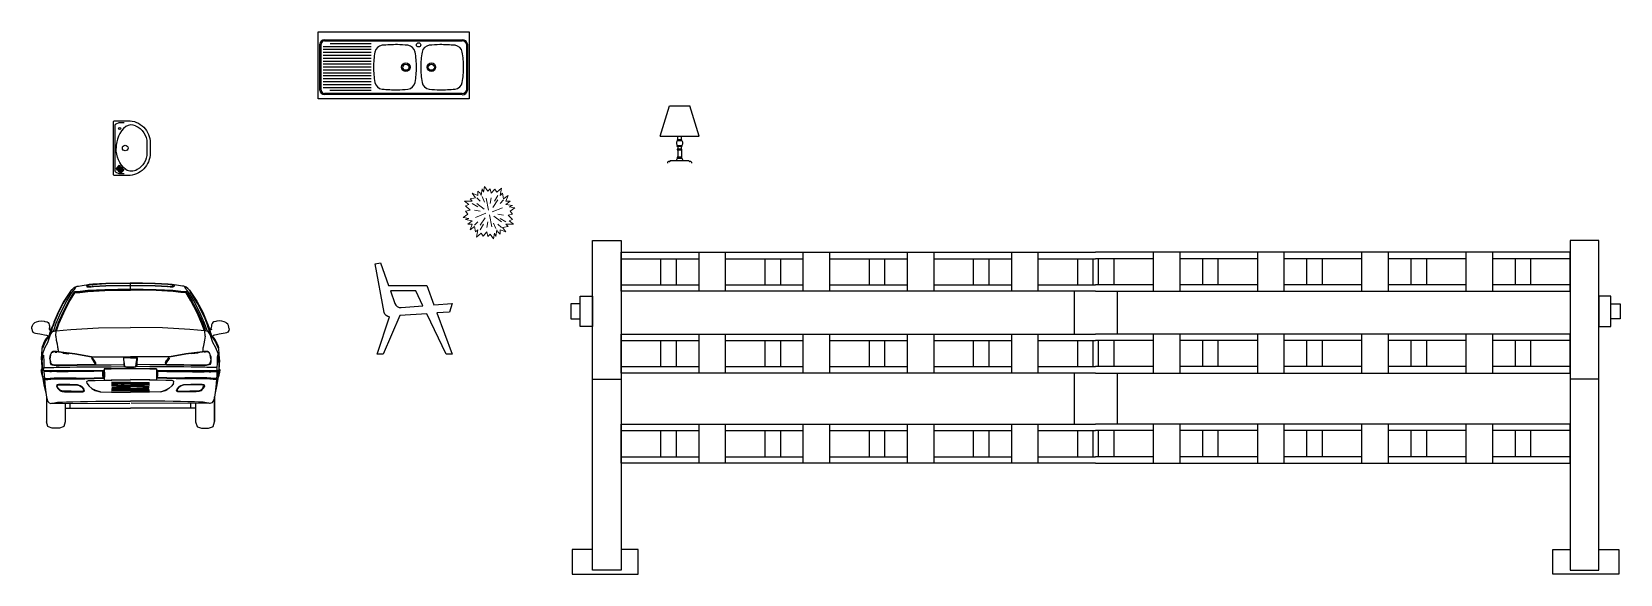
# Model space of a CAD drawing. Header units: centimetres. Extents: x 2875 to 772479, y 1169 to 447767.
# Drawn here: x 3689 to 5109, y 1169 to 1654 of the extents above; entities that cross this region are included whole.
import ezdxf

# ---------------------------------------------------------------- set-up
doc = ezdxf.new("R2010")
doc.units = ezdxf.units.CM
doc.layers.add('PLANTAS', color=64, linetype='Continuous', lineweight=5)

# ---------------------------------------------------------------- blocks, each defined once
blk = doc.blocks.new('0D42D')
blk.add_lwpolyline([(0, -0.235), (0, 0.235, -0.414214), (0.01, 0.245), (0.129, 0.245, -0.414214), (0.329, 0.045), (0.329, -0.045, -0.414214), (0.129, -0.245), (0.01, -0.245, -0.414214)], format="xyb", close=True)
for points in [[(0.095, -0.23), (0.058, -0.23, -0.091972), (0.052, -0.229), (0.025, -0.218, -0.310416), (0.015, -0.204), (0.015, 0.204, -0.310416), (0.025, 0.218), (0.052, 0.229, -0.091972), (0.058, 0.23), (0.095, 0.23)], [(0.198, 0.2, 0.236842), (0.109, 0.193, 0.231608), (0.025, 0)], [(0.198, 0.2, -0.296459), (0.299, 0.045), (0.299, -0.045, -0.270992), (0.212, -0.193, -0.270992)], [(0.212, -0.193, -0.27968), (0.109, -0.193, -0.231608), (0.025, 0)]]:
    blk.add_lwpolyline(points, format="xyb")
for points in [[(0.023, -0.183), (0.051, -0.154), (0.058, -0.161), (0.03, -0.19)], [(0.03, -0.19), (0.058, -0.161), (0.065, -0.168), (0.037, -0.197)], [(0.037, -0.197), (0.065, -0.168), (0.072, -0.175), (0.044, -0.204)], [(0.044, -0.204), (0.072, -0.175), (0.079, -0.183), (0.051, -0.211)], [(0.051, -0.211), (0.079, -0.183), (0.086, -0.19), (0.058, -0.218)], [(0.058, -0.218), (0.086, -0.19), (0.093, -0.197), (0.065, -0.225)]]:
    blk.add_lwpolyline(points, close=True)
for centre, radius in [((0.055, 0.175), 0.01), ((0.105, 0), 0.025)]:
    blk.add_circle(centre, radius)
blk = doc.blocks.new('3-PEUGOT')
at = {"linetype": 'Continuous'}
for p, q in [((-2.511, 1.408), (-2.495, 1.424)), ((-2.497, 1.422), (-2.495, 1.424)), ((-2.497, 1.422), (-2.497, 1.422)), ((-2.495, 1.424), (-2.481, 1.435)), ((-2.482, 1.416), (-2.476, 1.425)), ((-2.481, 1.435), (-2.464, 1.442)), ((-2.481, 1.435), (-2.48, 1.436)), ((-2.48, 1.436), (-2.459, 1.444)), ((-2.476, 1.425), (-2.47, 1.436)), ((-2.47, 1.436), (-2.464, 1.442)), ((-2.464, 1.442), (-2.459, 1.444)), ((-2.459, 1.444), (-2.447, 1.445)), ((-2.447, 1.445), (-2.412, 1.451)), ((-2.412, 1.451), (-2.355, 1.459)), ((-2.375, 1.451), (-2.361, 1.457)), ((-2.361, 1.456), (-2.375, 1.451)), ((-2.375, 1.451), (-2.371, 1.44)), ((-2.371, 1.44), (-2.367, 1.439)), ((-2.367, 1.439), (-2.353, 1.44)), ((-2.361, 1.457), (-2.35, 1.459)), ((-2.35, 1.459), (-2.361, 1.456)), ((-2.361, 1.451), (-2.347, 1.456)), ((-2.361, 1.451), (-2.361, 1.451)), ((-2.357, 1.44), (-2.361, 1.451)), ((-2.344, 1.44), (-2.36, 1.439)), ((-2.357, 1.44), (-2.355, 1.44)), ((-2.355, 1.44), (-2.357, 1.44)), ((-2.355, 1.459), (-2.338, 1.461)), ((-2.353, 1.44), (-2.336, 1.44)), ((-2.35, 1.459), (-2.338, 1.461)), ((-2.338, 1.461), (-2.35, 1.459)), ((-2.348, 1.459), (-2.347, 1.459)), ((-2.347, 1.456), (-2.341, 1.459)), ((-2.346, 1.44), (-2.344, 1.44)), ((-2.344, 1.44), (-2.333, 1.44)), ((-2.333, 1.44), (-2.344, 1.44)), ((-2.341, 1.459), (-2.333, 1.46)), ((-2.338, 1.461), (-2.318, 1.462)), ((-2.318, 1.462), (-2.338, 1.461)), ((-2.336, 1.44), (-2.315, 1.442)), ((-2.333, 1.46), (-2.317, 1.461)), ((-2.313, 1.442), (-2.323, 1.441)), ((-2.318, 1.462), (-2.2, 1.469)), ((-2.2, 1.469), (-2.318, 1.462)), ((-2.317, 1.461), (-2.2, 1.468)), ((-2.316, 1.441), (-2.313, 1.442)), ((-2.315, 1.442), (-2.203, 1.448)), ((-2.313, 1.442), (-2.202, 1.449)), ((-2.202, 1.449), (-2.313, 1.442)), ((-2.285, 1.464), (-2.201, 1.47)), ((-2.203, 1.468), (-2.2, 1.469)), ((-2.203, 1.448), (-1.982, 1.452)), ((-2.202, 1.449), (-1.982, 1.452)), ((-1.982, 1.452), (-2.202, 1.449)), ((-2.201, 1.47), (-1.982, 1.475)), ((-2.2, 1.469), (-1.982, 1.473)), ((-1.982, 1.473), (-2.2, 1.469)), ((-2.2, 1.468), (-1.982, 1.472)), ((-1.982, 1.475), (-1.982, 1.475)), ((-1.762, 1.47), (-1.982, 1.475)), ((-1.982, 1.475), (-1.982, 1.475)), ((-1.982, 1.473), (-1.982, 1.475)), ((-1.982, 1.473), (-1.982, 1.473)), ((-1.763, 1.469), (-1.982, 1.473)), ((-1.982, 1.473), (-1.982, 1.473)), ((-1.982, 1.473), (-1.982, 1.472)), ((-1.982, 1.472), (-1.982, 1.473)), ((-1.982, 1.473), (-1.763, 1.469)), ((-1.982, 1.472), (-1.982, 1.473)), ((-1.982, 1.472), (-1.982, 1.472)), ((-1.763, 1.468), (-1.982, 1.472)), ((-1.982, 1.472), (-1.982, 1.472)), ((-1.982, 1.465), (-1.982, 1.472)), ((-1.982, 1.452), (-1.982, 1.465)), ((-1.76, 1.448), (-1.982, 1.452)), ((-1.982, 1.452), (-1.982, 1.452)), ((-1.982, 1.452), (-1.982, 1.452)), ((-1.982, 1.446), (-1.982, 1.452)), ((-1.761, 1.449), (-1.982, 1.452)), ((-1.982, 1.452), (-1.982, 1.452)), ((-1.982, 1.452), (-1.761, 1.449)), ((-1.982, 1.452), (-1.982, 1.452)), ((-1.982, 1.436), (-1.982, 1.446)), ((-1.982, 1.42), (-1.982, 1.436)), ((-1.76, 1.468), (-1.763, 1.469)), ((-1.645, 1.462), (-1.763, 1.469)), ((-1.763, 1.469), (-1.645, 1.462)), ((-1.646, 1.461), (-1.763, 1.468)), ((-1.678, 1.464), (-1.762, 1.47)), ((-1.65, 1.442), (-1.761, 1.449)), ((-1.761, 1.449), (-1.65, 1.442)), ((-1.648, 1.442), (-1.76, 1.448)), ((-1.647, 1.441), (-1.65, 1.442)), ((-1.65, 1.442), (-1.64, 1.441)), ((-1.627, 1.44), (-1.648, 1.442)), ((-1.63, 1.46), (-1.646, 1.461)), ((-1.625, 1.461), (-1.645, 1.462)), ((-1.645, 1.462), (-1.625, 1.461)), ((-1.622, 1.459), (-1.63, 1.46)), ((-1.619, 1.44), (-1.63, 1.44)), ((-1.63, 1.44), (-1.619, 1.44)), ((-1.61, 1.44), (-1.627, 1.44)), ((-1.608, 1.459), (-1.625, 1.461)), ((-1.613, 1.459), (-1.625, 1.461)), ((-1.625, 1.461), (-1.613, 1.459)), ((-1.616, 1.456), (-1.622, 1.459)), ((-1.617, 1.44), (-1.619, 1.44)), ((-1.619, 1.44), (-1.603, 1.439)), ((-1.616, 1.459), (-1.616, 1.459)), ((-1.602, 1.451), (-1.616, 1.456)), ((-1.602, 1.457), (-1.613, 1.459)), ((-1.613, 1.459), (-1.602, 1.456)), ((-1.596, 1.439), (-1.61, 1.44)), ((-1.606, 1.44), (-1.609, 1.44)), ((-1.552, 1.451), (-1.608, 1.459)), ((-1.608, 1.44), (-1.606, 1.44)), ((-1.606, 1.44), (-1.602, 1.451)), ((-1.588, 1.451), (-1.602, 1.457)), ((-1.602, 1.456), (-1.588, 1.451)), ((-1.602, 1.451), (-1.602, 1.451)), ((-1.592, 1.44), (-1.596, 1.439)), ((-1.588, 1.451), (-1.592, 1.44)), ((-1.516, 1.445), (-1.552, 1.451)), ((-1.504, 1.444), (-1.516, 1.445)), ((-1.499, 1.442), (-1.504, 1.444)), ((-1.483, 1.436), (-1.504, 1.444)), ((-1.482, 1.435), (-1.499, 1.442)), ((-1.494, 1.436), (-1.499, 1.442)), ((-1.487, 1.425), (-1.494, 1.436)), ((-1.482, 1.416), (-1.487, 1.425)), ((-1.482, 1.435), (-1.483, 1.436)), ((-1.468, 1.424), (-1.482, 1.435)), ((-1.452, 1.408), (-1.468, 1.424)), ((-1.467, 1.422), (-1.468, 1.424)), ((-1.466, 1.422), (-1.467, 1.422)), ((-2.633, 1.188), (-2.582, 1.289)), ((-2.576, 1.311), (-2.628, 1.213)), ((-2.624, 1.211), (-2.573, 1.308)), ((-2.604, 1.209), (-2.55, 1.313)), ((-2.583, 1.212), (-2.529, 1.317)), ((-2.529, 1.317), (-2.583, 1.212)), ((-2.582, 1.289), (-2.546, 1.346)), ((-2.577, 1.207), (-2.523, 1.313)), ((-2.511, 1.408), (-2.576, 1.311)), ((-2.573, 1.308), (-2.54, 1.356)), ((-2.55, 1.313), (-2.514, 1.373)), ((-2.546, 1.346), (-2.535, 1.364)), ((-2.535, 1.364), (-2.527, 1.375)), ((-2.529, 1.317), (-2.494, 1.376)), ((-2.494, 1.376), (-2.529, 1.317)), ((-2.527, 1.375), (-2.518, 1.388)), ((-2.526, 1.377), (-2.522, 1.384)), ((-2.523, 1.313), (-2.489, 1.37)), ((-2.522, 1.384), (-2.518, 1.392)), ((-2.518, 1.392), (-2.513, 1.402)), ((-2.514, 1.373), (-2.501, 1.392)), ((-2.514, 1.373), (-2.514, 1.373)), ((-2.513, 1.402), (-2.511, 1.408)), ((-2.501, 1.392), (-2.49, 1.405)), ((-2.494, 1.376), (-2.483, 1.393)), ((-2.483, 1.393), (-2.494, 1.376)), ((-2.49, 1.405), (-2.482, 1.416)), ((-2.489, 1.37), (-2.48, 1.384)), ((-2.483, 1.393), (-2.431, 1.396)), ((-2.431, 1.396), (-2.483, 1.393)), ((-2.48, 1.384), (-2.433, 1.389)), ((-2.471, 1.393), (-2.471, 1.393)), ((-2.471, 1.393), (-2.471, 1.393)), ((-2.462, 1.394), (-2.462, 1.394)), ((-2.433, 1.389), (-2.363, 1.398)), ((-2.431, 1.396), (-2.361, 1.405)), ((-2.361, 1.405), (-2.431, 1.396)), ((-2.363, 1.398), (-2.211, 1.405)), ((-2.361, 1.405), (-2.211, 1.412)), ((-2.211, 1.412), (-2.361, 1.405)), ((-2.211, 1.412), (-1.982, 1.417)), ((-1.982, 1.417), (-2.211, 1.412)), ((-2.211, 1.405), (-1.982, 1.41)), ((-1.982, 1.417), (-1.982, 1.42)), ((-1.752, 1.412), (-1.982, 1.417)), ((-1.982, 1.417), (-1.982, 1.417)), ((-1.982, 1.417), (-1.752, 1.412)), ((-1.982, 1.41), (-1.982, 1.417)), ((-1.752, 1.405), (-1.982, 1.41)), ((-1.982, 1.41), (-1.982, 1.41)), ((-1.602, 1.405), (-1.752, 1.412)), ((-1.752, 1.412), (-1.602, 1.405)), ((-1.6, 1.398), (-1.752, 1.405)), ((-1.532, 1.396), (-1.602, 1.405)), ((-1.602, 1.405), (-1.532, 1.396)), ((-1.53, 1.389), (-1.6, 1.398)), ((-1.48, 1.393), (-1.532, 1.396)), ((-1.532, 1.396), (-1.48, 1.393)), ((-1.483, 1.384), (-1.53, 1.389)), ((-1.501, 1.394), (-1.501, 1.394)), ((-1.492, 1.393), (-1.492, 1.393)), ((-1.492, 1.393), (-1.492, 1.393)), ((-1.474, 1.37), (-1.483, 1.384)), ((-1.473, 1.405), (-1.482, 1.416)), ((-1.47, 1.376), (-1.48, 1.393)), ((-1.48, 1.393), (-1.47, 1.376)), ((-1.44, 1.313), (-1.474, 1.37)), ((-1.462, 1.392), (-1.473, 1.405)), ((-1.434, 1.317), (-1.47, 1.376)), ((-1.47, 1.376), (-1.434, 1.317)), ((-1.45, 1.373), (-1.462, 1.392)), ((-1.45, 1.402), (-1.452, 1.408)), ((-1.452, 1.408), (-1.387, 1.311)), ((-1.445, 1.392), (-1.45, 1.402)), ((-1.45, 1.373), (-1.45, 1.373)), ((-1.413, 1.313), (-1.45, 1.373)), ((-1.441, 1.384), (-1.445, 1.392)), ((-1.436, 1.375), (-1.445, 1.388)), ((-1.437, 1.377), (-1.441, 1.384)), ((-1.386, 1.207), (-1.44, 1.313)), ((-1.428, 1.364), (-1.436, 1.375)), ((-1.38, 1.212), (-1.434, 1.317)), ((-1.434, 1.317), (-1.38, 1.212)), ((-1.417, 1.346), (-1.428, 1.364)), ((-1.39, 1.308), (-1.423, 1.356)), ((-1.382, 1.289), (-1.417, 1.346)), ((-1.36, 1.209), (-1.413, 1.313)), ((-1.339, 1.211), (-1.39, 1.308)), ((-1.387, 1.311), (-1.335, 1.213)), ((-1.33, 1.188), (-1.382, 1.289)), ((-2.646, 1.161), (-2.673, 1.103)), ((-2.667, 1.104), (-2.646, 1.161)), ((-2.628, 1.213), (-2.665, 1.124)), ((-2.646, 1.114), (-2.604, 1.209)), ((-2.646, 1.161), (-2.633, 1.188)), ((-2.638, 1.178), (-2.624, 1.211)), ((-2.629, 1.114), (-2.583, 1.212)), ((-2.583, 1.212), (-2.629, 1.114)), ((-2.622, 1.108), (-2.577, 1.207)), ((-1.342, 1.108), (-1.386, 1.207)), ((-1.334, 1.114), (-1.38, 1.212)), ((-1.38, 1.212), (-1.334, 1.114)), ((-1.318, 1.114), (-1.36, 1.209)), ((-1.325, 1.178), (-1.339, 1.211)), ((-1.335, 1.213), (-1.299, 1.124)), ((-1.317, 1.161), (-1.33, 1.188)), ((-1.296, 1.104), (-1.317, 1.161)), ((-1.317, 1.161), (-1.29, 1.103)), ((-2.864, 1.064), (-2.863, 1.077)), ((-2.864, 1.064), (-2.861, 1.048)), ((-2.863, 1.077), (-2.858, 1.093)), ((-2.861, 1.048), (-2.853, 1.035)), ((-2.858, 1.093), (-2.852, 1.105)), ((-2.853, 1.035), (-2.843, 1.029)), ((-2.852, 1.105), (-2.841, 1.115)), ((-2.843, 1.029), (-2.831, 1.025)), ((-2.841, 1.115), (-2.836, 1.119)), ((-2.836, 1.119), (-2.821, 1.127)), ((-2.831, 1.025), (-2.811, 1.021)), ((-2.821, 1.127), (-2.8, 1.132)), ((-2.811, 1.021), (-2.792, 1.018)), ((-2.8, 1.132), (-2.775, 1.134)), ((-2.792, 1.018), (-2.776, 1.015)), ((-2.776, 1.015), (-2.751, 1.011)), ((-2.775, 1.134), (-2.753, 1.132)), ((-2.753, 1.132), (-2.746, 1.13)), ((-2.751, 1.011), (-2.733, 1.008)), ((-2.746, 1.13), (-2.727, 1.126)), ((-2.742, 0.958), (-2.714, 0.997)), ((-2.733, 1.008), (-2.723, 1.004)), ((-2.733, 0.971), (-2.714, 0.997)), ((-2.727, 1.126), (-2.718, 1.12)), ((-2.723, 1.004), (-2.708, 0.992)), ((-2.72, 0.977), (-2.714, 0.997)), ((-2.719, 0.942), (-2.695, 1.014)), ((-2.718, 1.12), (-2.712, 1.111)), ((-2.712, 1.111), (-2.707, 1.099)), ((-2.709, 1.059), (-2.701, 1.054)), ((-2.708, 0.994), (-2.707, 1.004)), ((-2.707, 1.099), (-2.706, 1.089)), ((-2.707, 1.004), (-2.706, 1.008)), ((-2.707, 1.004), (-2.707, 1.004)), ((-2.706, 1.089), (-2.705, 1.071)), ((-2.706, 1.057), (-2.705, 1.062)), ((-2.706, 1.008), (-2.703, 1.021)), ((-2.706, 1.008), (-2.706, 1.008)), ((-2.706, 0.989), (-2.7, 1.004)), ((-2.705, 1.062), (-2.705, 1.071)), ((-2.703, 1.021), (-2.701, 1.028)), ((-2.703, 1.021), (-2.703, 1.021)), ((-2.701, 1.054), (-2.689, 1.067)), ((-2.701, 1.028), (-2.697, 1.039)), ((-2.701, 1.028), (-2.701, 1.028)), ((-2.7, 1.004), (-2.693, 1.023)), ((-2.697, 1.039), (-2.692, 1.054)), ((-2.697, 1.039), (-2.697, 1.039)), ((-2.695, 1.014), (-2.678, 1.04)), ((-2.695, 1.014), (-2.695, 1.014)), ((-2.693, 1.023), (-2.688, 1.039)), ((-2.692, 1.054), (-2.69, 1.063)), ((-2.692, 1.054), (-2.692, 1.054)), ((-2.69, 1.063), (-2.689, 1.067)), ((-2.69, 1.063), (-2.69, 1.063)), ((-2.667, 1.104), (-2.689, 1.066)), ((-2.689, 1.066), (-2.689, 1.067)), ((-2.688, 1.039), (-2.682, 1.06)), ((-2.673, 1.103), (-2.682, 1.078)), ((-2.682, 1.06), (-2.677, 1.075)), ((-2.678, 1.04), (-2.667, 1.05)), ((-2.678, 1.04), (-2.647, 1.045)), ((-2.677, 1.075), (-2.667, 1.104)), ((-2.665, 1.124), (-2.667, 1.118)), ((-2.667, 1.05), (-2.646, 1.114)), ((-2.629, 1.114), (-2.654, 1.044)), ((-2.654, 1.044), (-2.654, 1.044)), ((-2.65, 0.998), (-2.647, 1.045)), ((-2.65, 0.998), (-2.645, 0.963)), ((-2.647, 1.045), (-2.582, 1.052)), ((-2.644, 1.045), (-2.622, 1.108)), ((-2.629, 1.114), (-2.629, 1.114)), ((-2.582, 1.052), (-2.513, 1.058)), ((-2.513, 1.058), (-2.268, 1.072)), ((-2.268, 1.072), (-1.982, 1.075)), ((-1.695, 1.072), (-1.982, 1.075)), ((-1.45, 1.058), (-1.695, 1.072)), ((-1.381, 1.052), (-1.45, 1.058)), ((-1.316, 1.045), (-1.381, 1.052)), ((-1.319, 1.045), (-1.342, 1.108)), ((-1.334, 1.114), (-1.334, 1.114)), ((-1.334, 1.114), (-1.31, 1.044)), ((-1.296, 1.05), (-1.318, 1.114)), ((-1.313, 0.998), (-1.318, 0.963)), ((-1.285, 1.04), (-1.316, 1.045)), ((-1.313, 0.998), (-1.316, 1.045)), ((-1.31, 1.044), (-1.31, 1.044)), ((-1.299, 1.124), (-1.297, 1.118)), ((-1.286, 1.075), (-1.296, 1.104)), ((-1.296, 1.104), (-1.274, 1.066)), ((-1.285, 1.04), (-1.296, 1.05)), ((-1.29, 1.103), (-1.281, 1.078)), ((-1.281, 1.06), (-1.286, 1.075)), ((-1.268, 1.014), (-1.285, 1.04)), ((-1.275, 1.039), (-1.281, 1.06)), ((-1.27, 1.023), (-1.275, 1.039)), ((-1.262, 1.054), (-1.274, 1.067)), ((-1.274, 1.066), (-1.274, 1.067)), ((-1.273, 1.063), (-1.274, 1.067)), ((-1.271, 1.054), (-1.273, 1.063)), ((-1.273, 1.063), (-1.273, 1.063)), ((-1.266, 1.039), (-1.271, 1.054)), ((-1.271, 1.054), (-1.271, 1.054)), ((-1.263, 1.004), (-1.27, 1.023)), ((-1.268, 1.014), (-1.268, 1.014)), ((-1.244, 0.942), (-1.268, 1.014)), ((-1.262, 1.028), (-1.266, 1.039)), ((-1.266, 1.039), (-1.266, 1.039)), ((-1.258, 0.989), (-1.263, 1.004)), ((-1.255, 1.059), (-1.262, 1.054)), ((-1.26, 1.021), (-1.262, 1.028)), ((-1.262, 1.028), (-1.262, 1.028)), ((-1.257, 1.008), (-1.26, 1.021)), ((-1.26, 1.021), (-1.26, 1.021)), ((-1.257, 1.089), (-1.258, 1.071)), ((-1.258, 1.062), (-1.258, 1.071)), ((-1.257, 1.057), (-1.258, 1.062)), ((-1.251, 1.111), (-1.257, 1.099)), ((-1.257, 1.099), (-1.257, 1.089)), ((-1.256, 1.004), (-1.257, 1.008)), ((-1.257, 1.008), (-1.257, 1.008)), ((-1.255, 0.994), (-1.256, 1.004)), ((-1.256, 1.004), (-1.256, 1.004)), ((-1.24, 1.004), (-1.255, 0.992)), ((-1.246, 1.12), (-1.251, 1.111)), ((-1.243, 0.977), (-1.25, 0.997)), ((-1.222, 0.958), (-1.249, 0.997)), ((-1.23, 0.971), (-1.249, 0.997)), ((-1.236, 1.126), (-1.246, 1.12)), ((-1.23, 1.008), (-1.24, 1.004)), ((-1.218, 1.13), (-1.236, 1.126)), ((-1.212, 1.011), (-1.23, 1.008)), ((-1.21, 1.132), (-1.218, 1.13)), ((-1.187, 1.015), (-1.212, 1.011)), ((-1.188, 1.134), (-1.21, 1.132)), ((-1.163, 1.132), (-1.188, 1.134)), ((-1.171, 1.018), (-1.187, 1.015)), ((-1.152, 1.021), (-1.171, 1.018)), ((-1.142, 1.127), (-1.163, 1.132)), ((-1.133, 1.025), (-1.152, 1.021)), ((-1.127, 1.119), (-1.142, 1.127)), ((-1.121, 1.029), (-1.133, 1.025)), ((-1.122, 1.115), (-1.127, 1.119)), ((-1.111, 1.105), (-1.122, 1.115)), ((-1.11, 1.035), (-1.121, 1.029)), ((-1.105, 1.093), (-1.111, 1.105)), ((-1.102, 1.048), (-1.11, 1.035)), ((-1.101, 1.077), (-1.105, 1.093)), ((-1.1, 1.064), (-1.102, 1.048)), ((-1.1, 1.064), (-1.101, 1.077)), ((-2.778, 0.799), (-2.772, 0.882)), ((-2.772, 0.882), (-2.77, 0.895)), ((-2.772, 0.882), (-2.767, 0.894)), ((-2.77, 0.895), (-2.768, 0.899)), ((-2.77, 0.895), (-2.768, 0.898)), ((-2.769, 0.896), (-2.768, 0.903)), ((-2.769, 0.896), (-2.768, 0.899)), ((-2.769, 0.896), (-2.768, 0.894)), ((-2.768, 0.903), (-2.767, 0.908)), ((-2.768, 0.9), (-2.766, 0.907)), ((-2.768, 0.9), (-2.768, 0.903)), ((-2.768, 0.899), (-2.768, 0.9)), ((-2.768, 0.899), (-2.768, 0.898)), ((-2.768, 0.898), (-2.767, 0.898)), ((-2.768, 0.894), (-2.768, 0.894)), ((-2.768, 0.894), (-2.768, 0.893)), ((-2.768, 0.892), (-2.767, 0.893)), ((-2.768, 0.893), (-2.768, 0.893)), ((-2.768, 0.893), (-2.768, 0.892)), ((-2.768, 0.893), (-2.768, 0.892)), ((-2.768, 0.892), (-2.767, 0.893)), ((-2.767, 0.908), (-2.765, 0.912)), ((-2.767, 0.897), (-2.766, 0.901)), ((-2.767, 0.898), (-2.767, 0.897)), ((-2.767, 0.897), (-2.767, 0.897)), ((-2.767, 0.897), (-2.767, 0.897)), ((-2.767, 0.893), (-2.766, 0.896)), ((-2.767, 0.893), (-2.766, 0.896)), ((-2.766, 0.909), (-2.765, 0.912)), ((-2.766, 0.909), (-2.765, 0.912)), ((-2.766, 0.907), (-2.764, 0.909)), ((-2.766, 0.901), (-2.762, 0.909)), ((-2.766, 0.907), (-2.765, 0.906)), ((-2.766, 0.896), (-2.762, 0.906)), ((-2.766, 0.896), (-2.766, 0.896)), ((-2.766, 0.844), (-2.746, 0.895)), ((-2.765, 0.912), (-2.762, 0.92)), ((-2.765, 0.912), (-2.762, 0.919)), ((-2.765, 0.906), (-2.761, 0.915)), ((-2.765, 0.912), (-2.765, 0.912)), ((-2.765, 0.906), (-2.765, 0.906)), ((-2.765, 0.906), (-2.765, 0.906)), ((-2.765, 0.906), (-2.765, 0.906)), ((-2.765, 0.906), (-2.765, 0.906)), ((-2.764, 0.909), (-2.762, 0.918)), ((-2.763, 0.904), (-2.762, 0.906)), ((-2.762, 0.9), (-2.747, 0.936)), ((-2.762, 0.909), (-2.755, 0.931)), ((-2.762, 0.909), (-2.753, 0.93)), ((-2.762, 0.918), (-2.757, 0.929)), ((-2.762, 0.906), (-2.751, 0.929)), ((-2.762, 0.906), (-2.751, 0.929)), ((-2.762, 0.919), (-2.759, 0.927)), ((-2.762, 0.919), (-2.759, 0.927)), ((-2.762, 0.92), (-2.759, 0.926)), ((-2.762, 0.909), (-2.762, 0.909)), ((-2.762, 0.902), (-2.761, 0.906)), ((-2.762, 0.906), (-2.759, 0.906)), ((-2.762, 0.902), (-2.762, 0.9)), ((-2.761, 0.915), (-2.757, 0.923)), ((-2.759, 0.926), (-2.758, 0.929)), ((-2.759, 0.927), (-2.758, 0.929)), ((-2.759, 0.927), (-2.758, 0.928)), ((-2.758, 0.929), (-2.755, 0.936)), ((-2.757, 0.929), (-2.755, 0.935)), ((-2.755, 0.936), (-2.744, 0.952)), ((-2.755, 0.933), (-2.755, 0.935)), ((-2.755, 0.933), (-2.755, 0.932)), ((-2.755, 0.931), (-2.755, 0.932)), ((-2.754, 0.936), (-2.753, 0.94)), ((-2.754, 0.938), (-2.753, 0.94)), ((-2.754, 0.937), (-2.754, 0.938)), ((-2.753, 0.94), (-2.749, 0.947)), ((-2.753, 0.93), (-2.746, 0.941)), ((-2.752, 0.94), (-2.75, 0.944)), ((-2.751, 0.929), (-2.744, 0.943)), ((-2.751, 0.929), (-2.744, 0.943)), ((-2.751, 0.929), (-2.751, 0.929)), ((-2.75, 0.944), (-2.742, 0.958)), ((-2.75, 0.93), (-2.748, 0.935)), ((-2.749, 0.947), (-2.744, 0.957)), ((-2.749, 0.932), (-2.749, 0.932)), ((-2.747, 0.939), (-2.747, 0.939)), ((-2.747, 0.936), (-2.747, 0.937)), ((-2.746, 0.941), (-2.743, 0.949)), ((-2.746, 0.895), (-2.719, 0.942)), ((-2.744, 0.957), (-2.743, 0.961)), ((-2.744, 0.952), (-2.742, 0.958)), ((-2.744, 0.952), (-2.741, 0.957)), ((-2.744, 0.943), (-2.74, 0.951)), ((-2.744, 0.943), (-2.74, 0.951)), ((-2.744, 0.943), (-2.744, 0.944)), ((-2.743, 0.961), (-2.741, 0.963)), ((-2.743, 0.944), (-2.735, 0.959)), ((-2.743, 0.949), (-2.74, 0.954)), ((-2.742, 0.958), (-2.733, 0.971)), ((-2.742, 0.958), (-2.741, 0.962)), ((-2.741, 0.963), (-2.726, 0.984)), ((-2.741, 0.962), (-2.735, 0.97)), ((-2.741, 0.964), (-2.74, 0.965)), ((-2.741, 0.963), (-2.741, 0.964)), ((-2.741, 0.957), (-2.74, 0.959)), ((-2.74, 0.965), (-2.731, 0.977)), ((-2.74, 0.959), (-2.736, 0.962)), ((-2.74, 0.959), (-2.739, 0.959)), ((-2.74, 0.951), (-2.737, 0.956)), ((-2.74, 0.951), (-2.737, 0.956)), ((-2.74, 0.954), (-2.739, 0.955)), ((-2.739, 0.959), (-2.739, 0.958)), ((-2.739, 0.956), (-2.739, 0.958)), ((-2.739, 0.955), (-2.739, 0.956)), ((-2.737, 0.956), (-2.736, 0.958)), ((-2.737, 0.956), (-2.736, 0.958)), ((-2.737, 0.955), (-2.737, 0.956)), ((-2.736, 0.962), (-2.736, 0.962)), ((-2.736, 0.962), (-2.735, 0.961)), ((-2.736, 0.958), (-2.735, 0.959)), ((-2.736, 0.958), (-2.735, 0.959)), ((-2.735, 0.96), (-2.715, 0.992)), ((-2.735, 0.97), (-2.73, 0.979)), ((-2.735, 0.961), (-2.735, 0.959)), ((-2.735, 0.959), (-2.735, 0.959)), ((-2.73, 0.979), (-2.726, 0.984)), ((-2.726, 0.984), (-2.724, 0.987)), ((-2.726, 0.984), (-2.725, 0.985)), ((-2.725, 0.985), (-2.724, 0.987)), ((-2.725, 0.983), (-2.723, 0.986)), ((-2.724, 0.987), (-2.722, 0.988)), ((-2.723, 0.986), (-2.721, 0.988)), ((-2.723, 0.986), (-2.721, 0.988)), ((-2.722, 0.988), (-2.719, 0.991)), ((-2.721, 0.989), (-2.718, 0.991)), ((-2.721, 0.988), (-2.72, 0.99)), ((-2.72, 0.99), (-2.721, 0.988)), ((-2.721, 0.988), (-2.72, 0.99)), ((-2.72, 0.99), (-2.718, 0.992)), ((-2.72, 0.99), (-2.719, 0.991)), ((-2.72, 0.99), (-2.719, 0.991)), ((-2.719, 0.942), (-2.719, 0.942)), ((-2.709, 0.993), (-2.708, 0.989)), ((-2.708, 0.988), (-2.708, 0.994)), ((-2.708, 0.994), (-2.708, 0.994)), ((-2.708, 0.989), (-2.708, 0.988)), ((-2.708, 0.985), (-2.708, 0.988)), ((-2.708, 0.985), (-2.707, 0.985)), ((-2.707, 0.985), (-2.706, 0.989)), ((-2.691, 0.843), (-2.685, 0.852)), ((-2.685, 0.852), (-2.679, 0.855)), ((-2.684, 0.853), (-2.681, 0.857)), ((-2.681, 0.857), (-2.684, 0.853)), ((-2.681, 0.857), (-2.674, 0.861)), ((-2.674, 0.861), (-2.681, 0.857)), ((-2.679, 0.855), (-2.673, 0.856)), ((-2.674, 0.861), (-2.663, 0.862)), ((-2.663, 0.862), (-2.674, 0.861)), ((-2.663, 0.862), (-2.643, 0.86)), ((-2.643, 0.86), (-2.663, 0.862)), ((-2.655, 0.856), (-2.64, 0.855)), ((-2.645, 0.963), (-2.645, 0.963)), ((-2.645, 0.963), (-2.638, 0.929)), ((-2.643, 0.86), (-2.626, 0.859)), ((-2.626, 0.859), (-2.643, 0.86)), ((-2.638, 0.929), (-2.633, 0.901)), ((-2.633, 0.901), (-2.633, 0.901)), ((-2.633, 0.901), (-2.63, 0.89)), ((-2.63, 0.89), (-2.63, 0.883)), ((-2.63, 0.883), (-2.629, 0.872)), ((-2.629, 0.872), (-2.626, 0.859)), ((-2.626, 0.859), (-2.478, 0.839)), ((-2.478, 0.839), (-2.626, 0.859)), ((-1.337, 0.859), (-1.485, 0.839)), ((-1.485, 0.839), (-1.337, 0.859)), ((-1.335, 0.872), (-1.337, 0.859)), ((-1.321, 0.86), (-1.337, 0.859)), ((-1.337, 0.859), (-1.321, 0.86)), ((-1.334, 0.883), (-1.335, 0.872)), ((-1.333, 0.89), (-1.334, 0.883)), ((-1.33, 0.901), (-1.333, 0.89)), ((-1.325, 0.929), (-1.33, 0.901)), ((-1.33, 0.901), (-1.33, 0.901)), ((-1.318, 0.963), (-1.325, 0.929)), ((-1.309, 0.856), (-1.323, 0.855)), ((-1.3, 0.862), (-1.321, 0.86)), ((-1.321, 0.86), (-1.3, 0.862)), ((-1.318, 0.963), (-1.318, 0.963)), ((-1.289, 0.861), (-1.3, 0.862)), ((-1.3, 0.862), (-1.289, 0.861)), ((-1.284, 0.855), (-1.29, 0.856)), ((-1.282, 0.857), (-1.289, 0.861)), ((-1.289, 0.861), (-1.282, 0.857)), ((-1.278, 0.852), (-1.284, 0.855)), ((-1.279, 0.853), (-1.282, 0.857)), ((-1.282, 0.857), (-1.279, 0.853)), ((-1.272, 0.843), (-1.278, 0.852)), ((-1.256, 0.985), (-1.258, 0.989)), ((-1.255, 0.985), (-1.256, 0.985)), ((-1.255, 0.988), (-1.255, 0.994)), ((-1.255, 0.994), (-1.255, 0.994)), ((-1.255, 0.993), (-1.255, 0.989)), ((-1.255, 0.989), (-1.255, 0.988)), ((-1.255, 0.985), (-1.255, 0.988)), ((-1.228, 0.96), (-1.248, 0.992)), ((-1.243, 0.99), (-1.245, 0.992)), ((-1.241, 0.988), (-1.245, 0.991)), ((-1.242, 0.989), (-1.245, 0.991)), ((-1.243, 0.99), (-1.244, 0.991)), ((-1.243, 0.99), (-1.244, 0.991)), ((-1.244, 0.942), (-1.244, 0.942)), ((-1.217, 0.895), (-1.244, 0.942)), ((-1.242, 0.988), (-1.243, 0.99)), ((-1.243, 0.99), (-1.243, 0.988)), ((-1.242, 0.988), (-1.243, 0.99)), ((-1.241, 0.986), (-1.242, 0.988)), ((-1.241, 0.986), (-1.242, 0.988)), ((-1.239, 0.987), (-1.241, 0.988)), ((-1.239, 0.983), (-1.241, 0.986)), ((-1.237, 0.984), (-1.239, 0.987)), ((-1.238, 0.985), (-1.239, 0.987)), ((-1.237, 0.984), (-1.238, 0.985)), ((-1.222, 0.963), (-1.237, 0.984)), ((-1.233, 0.979), (-1.237, 0.984)), ((-1.228, 0.97), (-1.233, 0.979)), ((-1.223, 0.965), (-1.232, 0.977)), ((-1.222, 0.958), (-1.23, 0.971)), ((-1.222, 0.962), (-1.228, 0.97)), ((-1.227, 0.962), (-1.228, 0.961)), ((-1.228, 0.961), (-1.228, 0.959)), ((-1.228, 0.959), (-1.228, 0.959)), ((-1.22, 0.944), (-1.228, 0.959)), ((-1.227, 0.958), (-1.228, 0.959)), ((-1.227, 0.958), (-1.228, 0.959)), ((-1.224, 0.959), (-1.227, 0.962)), ((-1.227, 0.962), (-1.227, 0.962)), ((-1.226, 0.956), (-1.227, 0.958)), ((-1.226, 0.956), (-1.227, 0.958)), ((-1.226, 0.955), (-1.226, 0.956)), ((-1.224, 0.951), (-1.226, 0.956)), ((-1.224, 0.951), (-1.226, 0.956)), ((-1.224, 0.959), (-1.225, 0.958)), ((-1.224, 0.956), (-1.225, 0.958)), ((-1.222, 0.957), (-1.224, 0.959)), ((-1.224, 0.959), (-1.224, 0.959)), ((-1.224, 0.955), (-1.224, 0.956)), ((-1.223, 0.954), (-1.224, 0.955)), ((-1.219, 0.943), (-1.224, 0.951)), ((-1.219, 0.943), (-1.224, 0.951)), ((-1.222, 0.964), (-1.223, 0.965)), ((-1.221, 0.949), (-1.223, 0.954)), ((-1.222, 0.963), (-1.222, 0.964)), ((-1.221, 0.961), (-1.222, 0.963)), ((-1.221, 0.958), (-1.222, 0.962)), ((-1.219, 0.952), (-1.222, 0.958)), ((-1.219, 0.952), (-1.222, 0.957)), ((-1.219, 0.957), (-1.221, 0.961)), ((-1.213, 0.944), (-1.221, 0.958)), ((-1.217, 0.941), (-1.221, 0.949)), ((-1.214, 0.947), (-1.219, 0.957)), ((-1.208, 0.936), (-1.219, 0.952)), ((-1.219, 0.943), (-1.219, 0.944)), ((-1.212, 0.929), (-1.219, 0.943)), ((-1.212, 0.929), (-1.219, 0.943)), ((-1.211, 0.93), (-1.217, 0.941)), ((-1.217, 0.939), (-1.217, 0.939)), ((-1.197, 0.844), (-1.217, 0.895)), ((-1.216, 0.936), (-1.216, 0.937)), ((-1.201, 0.9), (-1.216, 0.936)), ((-1.213, 0.93), (-1.215, 0.935)), ((-1.214, 0.932), (-1.215, 0.932)), ((-1.21, 0.94), (-1.214, 0.947)), ((-1.211, 0.94), (-1.213, 0.944)), ((-1.212, 0.929), (-1.212, 0.929)), ((-1.201, 0.906), (-1.212, 0.929)), ((-1.201, 0.906), (-1.212, 0.929)), ((-1.201, 0.909), (-1.211, 0.93)), ((-1.209, 0.936), (-1.21, 0.94)), ((-1.209, 0.938), (-1.21, 0.94)), ((-1.209, 0.937), (-1.209, 0.938)), ((-1.208, 0.933), (-1.209, 0.932)), ((-1.209, 0.931), (-1.209, 0.932)), ((-1.201, 0.909), (-1.209, 0.931)), ((-1.205, 0.929), (-1.208, 0.936)), ((-1.206, 0.929), (-1.208, 0.935)), ((-1.208, 0.933), (-1.208, 0.935)), ((-1.201, 0.918), (-1.206, 0.929)), ((-1.202, 0.915), (-1.206, 0.923)), ((-1.204, 0.926), (-1.205, 0.929)), ((-1.204, 0.927), (-1.205, 0.929)), ((-1.204, 0.927), (-1.205, 0.928)), ((-1.201, 0.919), (-1.204, 0.927)), ((-1.201, 0.919), (-1.204, 0.927)), ((-1.201, 0.92), (-1.204, 0.926)), ((-1.201, 0.906), (-1.204, 0.906)), ((-1.201, 0.902), (-1.203, 0.906)), ((-1.198, 0.906), (-1.202, 0.915)), ((-1.198, 0.912), (-1.201, 0.92)), ((-1.198, 0.912), (-1.201, 0.919)), ((-1.199, 0.909), (-1.201, 0.918)), ((-1.198, 0.901), (-1.201, 0.909)), ((-1.201, 0.909), (-1.201, 0.909)), ((-1.2, 0.904), (-1.201, 0.906)), ((-1.198, 0.896), (-1.201, 0.906)), ((-1.201, 0.902), (-1.201, 0.9)), ((-1.198, 0.907), (-1.199, 0.909)), ((-1.197, 0.908), (-1.198, 0.912)), ((-1.197, 0.909), (-1.198, 0.912)), ((-1.197, 0.909), (-1.198, 0.912)), ((-1.198, 0.912), (-1.198, 0.912)), ((-1.195, 0.9), (-1.198, 0.907)), ((-1.198, 0.907), (-1.198, 0.906)), ((-1.198, 0.906), (-1.198, 0.906)), ((-1.198, 0.906), (-1.198, 0.906)), ((-1.198, 0.906), (-1.198, 0.906)), ((-1.198, 0.906), (-1.198, 0.906)), ((-1.196, 0.897), (-1.198, 0.901)), ((-1.198, 0.896), (-1.198, 0.896)), ((-1.196, 0.893), (-1.198, 0.896)), ((-1.196, 0.893), (-1.198, 0.896)), ((-1.195, 0.903), (-1.197, 0.908)), ((-1.195, 0.898), (-1.196, 0.898)), ((-1.196, 0.898), (-1.196, 0.897)), ((-1.196, 0.897), (-1.196, 0.897)), ((-1.196, 0.897), (-1.196, 0.897)), ((-1.191, 0.882), (-1.196, 0.894)), ((-1.195, 0.892), (-1.196, 0.893)), ((-1.195, 0.892), (-1.196, 0.893)), ((-1.195, 0.9), (-1.195, 0.903)), ((-1.195, 0.896), (-1.195, 0.903)), ((-1.195, 0.899), (-1.195, 0.9)), ((-1.195, 0.899), (-1.195, 0.898)), ((-1.194, 0.895), (-1.195, 0.899)), ((-1.195, 0.896), (-1.195, 0.899)), ((-1.194, 0.895), (-1.195, 0.898)), ((-1.195, 0.896), (-1.195, 0.894)), ((-1.195, 0.894), (-1.195, 0.894)), ((-1.195, 0.894), (-1.195, 0.893)), ((-1.195, 0.893), (-1.195, 0.893)), ((-1.195, 0.893), (-1.195, 0.892)), ((-1.195, 0.893), (-1.195, 0.892)), ((-1.191, 0.882), (-1.194, 0.895)), ((-1.185, 0.799), (-1.191, 0.882)), ((-2.778, 0.787), (-2.778, 0.799)), ((-2.778, 0.787), (-2.774, 0.698)), ((-2.772, 0.763), (-2.766, 0.844)), ((-2.772, 0.763), (-2.771, 0.686)), ((-2.76, 0.827), (-2.758, 0.811)), ((-2.758, 0.811), (-2.757, 0.785)), ((-2.757, 0.785), (-2.756, 0.753)), ((-2.757, 0.707), (-2.755, 0.718)), ((-2.756, 0.753), (-2.755, 0.718)), ((-2.755, 0.718), (-2.753, 0.719)), ((-2.753, 0.719), (-2.745, 0.717)), ((-2.745, 0.717), (-2.717, 0.718)), ((-2.745, 0.717), (-2.745, 0.717)), ((-2.717, 0.718), (-2.698, 0.718)), ((-2.7, 0.814), (-2.702, 0.793)), ((-2.702, 0.793), (-2.702, 0.793)), ((-2.702, 0.793), (-2.7, 0.768)), ((-2.701, 0.795), (-2.699, 0.815)), ((-2.701, 0.795), (-2.697, 0.768)), ((-2.696, 0.829), (-2.7, 0.814)), ((-2.7, 0.814), (-2.7, 0.814)), ((-2.7, 0.768), (-2.7, 0.768)), ((-2.7, 0.768), (-2.697, 0.754)), ((-2.699, 0.815), (-2.696, 0.831)), ((-2.698, 0.718), (-2.683, 0.718)), ((-2.695, 0.759), (-2.697, 0.768)), ((-2.697, 0.768), (-2.697, 0.768)), ((-2.697, 0.768), (-2.697, 0.768)), ((-2.697, 0.754), (-2.692, 0.746)), ((-2.697, 0.754), (-2.692, 0.746)), ((-2.696, 0.831), (-2.691, 0.843)), ((-2.696, 0.831), (-2.696, 0.831)), ((-2.696, 0.831), (-2.696, 0.829)), ((-2.696, 0.829), (-2.696, 0.829)), ((-2.688, 0.749), (-2.695, 0.759)), ((-2.695, 0.759), (-2.688, 0.749)), ((-2.692, 0.746), (-2.682, 0.741)), ((-2.692, 0.746), (-2.682, 0.741)), ((-2.68, 0.744), (-2.688, 0.749)), ((-2.688, 0.749), (-2.68, 0.744)), ((-2.683, 0.718), (-2.667, 0.719)), ((-2.682, 0.741), (-2.665, 0.738)), ((-2.682, 0.741), (-2.665, 0.738)), ((-2.662, 0.74), (-2.68, 0.744)), ((-2.68, 0.744), (-2.662, 0.74)), ((-2.667, 0.719), (-2.647, 0.72)), ((-2.665, 0.738), (-2.646, 0.737)), ((-2.665, 0.738), (-2.646, 0.737)), ((-2.644, 0.739), (-2.662, 0.74)), ((-2.662, 0.74), (-2.644, 0.739)), ((-2.647, 0.72), (-2.622, 0.72)), ((-2.646, 0.737), (-2.619, 0.737)), ((-2.646, 0.737), (-2.619, 0.737)), ((-2.617, 0.739), (-2.644, 0.739)), ((-2.644, 0.739), (-2.617, 0.739)), ((-2.622, 0.72), (-2.583, 0.722)), ((-2.619, 0.737), (-2.581, 0.738)), ((-2.619, 0.737), (-2.581, 0.738)), ((-2.579, 0.74), (-2.617, 0.739)), ((-2.617, 0.739), (-2.579, 0.74)), ((-2.586, 0.847), (-2.531, 0.839)), ((-2.583, 0.722), (-2.524, 0.722)), ((-2.581, 0.738), (-2.523, 0.738)), ((-2.581, 0.738), (-2.523, 0.738)), ((-2.522, 0.74), (-2.579, 0.74)), ((-2.579, 0.74), (-2.522, 0.74)), ((-2.574, 0.852), (-2.574, 0.852)), ((-2.566, 0.851), (-2.566, 0.851)), ((-2.524, 0.722), (-2.46, 0.723)), ((-2.523, 0.738), (-2.459, 0.739)), ((-2.523, 0.738), (-2.459, 0.739)), ((-2.459, 0.741), (-2.522, 0.74)), ((-2.522, 0.74), (-2.459, 0.741)), ((-2.521, 0.74), (-2.521, 0.74)), ((-2.521, 0.74), (-2.521, 0.74)), ((-2.478, 0.839), (-2.331, 0.813)), ((-2.331, 0.813), (-2.478, 0.839)), ((-2.46, 0.723), (-2.46, 0.723)), ((-2.46, 0.723), (-2.385, 0.723)), ((-2.459, 0.739), (-2.387, 0.741)), ((-2.387, 0.741), (-2.459, 0.741)), ((-2.459, 0.739), (-2.387, 0.741)), ((-2.459, 0.741), (-2.387, 0.741)), ((-2.387, 0.741), (-2.303, 0.742)), ((-2.387, 0.741), (-2.303, 0.742)), ((-2.304, 0.742), (-2.387, 0.741)), ((-2.387, 0.741), (-2.304, 0.742)), ((-2.385, 0.723), (-2.304, 0.723)), ((-2.331, 0.813), (-2.157, 0.812)), ((-2.321, 0.8), (-2.331, 0.813)), ((-2.331, 0.813), (-2.157, 0.812)), ((-2.321, 0.8), (-2.331, 0.799)), ((-2.331, 0.799), (-2.324, 0.791)), ((-2.324, 0.791), (-2.308, 0.768)), ((-2.321, 0.8), (-2.316, 0.794)), ((-2.321, 0.8), (-2.321, 0.8)), ((-2.316, 0.793), (-2.321, 0.8)), ((-2.316, 0.794), (-2.308, 0.783)), ((-2.308, 0.783), (-2.316, 0.793)), ((-2.308, 0.783), (-2.299, 0.767)), ((-2.299, 0.767), (-2.308, 0.783)), ((-2.308, 0.768), (-2.294, 0.759)), ((-2.308, 0.768), (-2.3, 0.752)), ((-2.304, 0.742), (-2.3, 0.748)), ((-2.3, 0.747), (-2.304, 0.742)), ((-2.304, 0.723), (-2.154, 0.725)), ((-2.303, 0.742), (-2.294, 0.749)), ((-2.303, 0.742), (-2.294, 0.749)), ((-2.303, 0.742), (-2.154, 0.743)), ((-2.3, 0.752), (-2.3, 0.748)), ((-2.3, 0.748), (-2.3, 0.747)), ((-2.299, 0.767), (-2.294, 0.759)), ((-2.294, 0.759), (-2.299, 0.767)), ((-2.294, 0.759), (-2.294, 0.749)), ((-2.294, 0.749), (-2.294, 0.749)), ((-2.157, 0.812), (-1.982, 0.814)), ((-2.157, 0.812), (-1.982, 0.814)), ((-2.154, 0.743), (-2.04, 0.744)), ((-2.154, 0.725), (-2.035, 0.727)), ((-2.042, 0.803), (-2.043, 0.795)), ((-2.043, 0.795), (-2.043, 0.795)), ((-2.043, 0.795), (-2.043, 0.786)), ((-2.043, 0.786), (-2.043, 0.786)), ((-2.043, 0.786), (-2.04, 0.771)), ((-2.041, 0.807), (-2.042, 0.803)), ((-2.042, 0.803), (-2.042, 0.804)), ((-2.041, 0.807), (-2.037, 0.808)), ((-2.04, 0.8), (-2.041, 0.807)), ((-2.041, 0.807), (-2.041, 0.807)), ((-2.039, 0.786), (-2.04, 0.8)), ((-2.04, 0.8), (-2.04, 0.8)), ((-2.04, 0.771), (-2.04, 0.771)), ((-2.04, 0.771), (-2.039, 0.761)), ((-2.039, 0.761), (-2.04, 0.751)), ((-2.04, 0.751), (-2.04, 0.744)), ((-2.04, 0.744), (-2.04, 0.743)), ((-2.04, 0.743), (-2.035, 0.727)), ((-2.037, 0.77), (-2.039, 0.786)), ((-2.039, 0.786), (-2.039, 0.786)), ((-2.039, 0.761), (-2.039, 0.761)), ((-2.037, 0.808), (-2.034, 0.808)), ((-2.034, 0.753), (-2.037, 0.77)), ((-2.037, 0.77), (-2.037, 0.77)), ((-2.035, 0.727), (-2.031, 0.723)), ((-2.034, 0.808), (-2.034, 0.807)), ((-2.033, 0.744), (-2.034, 0.753)), ((-2.034, 0.753), (-2.034, 0.753)), ((-2.031, 0.73), (-2.033, 0.744)), ((-1.982, 0.804), (-2.032, 0.805)), ((-2.026, 0.723), (-2.031, 0.73)), ((-2.031, 0.73), (-2.026, 0.723)), ((-2.031, 0.723), (-2.016, 0.72)), ((-2.031, 0.723), (-2.016, 0.72)), ((-2.015, 0.721), (-2.026, 0.723)), ((-2.026, 0.723), (-2.015, 0.721)), ((-2.016, 0.72), (-1.982, 0.72)), ((-1.982, 0.721), (-2.015, 0.721)), ((-2.015, 0.721), (-1.982, 0.721)), ((-1.806, 0.812), (-1.982, 0.814)), ((-1.806, 0.812), (-1.982, 0.814)), ((-1.982, 0.804), (-1.931, 0.805)), ((-1.982, 0.721), (-1.948, 0.721)), ((-1.948, 0.721), (-1.982, 0.721)), ((-1.947, 0.72), (-1.982, 0.72)), ((-1.948, 0.721), (-1.937, 0.723)), ((-1.937, 0.723), (-1.948, 0.721)), ((-1.932, 0.723), (-1.947, 0.72)), ((-1.933, 0.723), (-1.947, 0.72)), ((-1.937, 0.723), (-1.932, 0.73)), ((-1.932, 0.73), (-1.937, 0.723)), ((-1.932, 0.73), (-1.93, 0.744)), ((-1.928, 0.727), (-1.932, 0.723)), ((-1.93, 0.744), (-1.929, 0.753)), ((-1.926, 0.808), (-1.929, 0.808)), ((-1.929, 0.808), (-1.929, 0.807)), ((-1.929, 0.753), (-1.927, 0.77)), ((-1.929, 0.753), (-1.929, 0.753)), ((-1.924, 0.743), (-1.928, 0.727)), ((-1.809, 0.725), (-1.928, 0.727)), ((-1.927, 0.77), (-1.924, 0.786)), ((-1.927, 0.77), (-1.927, 0.77)), ((-1.923, 0.807), (-1.926, 0.808)), ((-1.924, 0.786), (-1.923, 0.8)), ((-1.924, 0.786), (-1.924, 0.786)), ((-1.923, 0.771), (-1.924, 0.761)), ((-1.924, 0.761), (-1.924, 0.761)), ((-1.924, 0.761), (-1.923, 0.751)), ((-1.923, 0.751), (-1.924, 0.744)), ((-1.924, 0.744), (-1.924, 0.743)), ((-1.809, 0.743), (-1.924, 0.744)), ((-1.923, 0.807), (-1.921, 0.803)), ((-1.923, 0.8), (-1.923, 0.807)), ((-1.923, 0.807), (-1.923, 0.807)), ((-1.923, 0.8), (-1.923, 0.8)), ((-1.92, 0.786), (-1.923, 0.771)), ((-1.923, 0.771), (-1.923, 0.771)), ((-1.921, 0.803), (-1.921, 0.804)), ((-1.921, 0.803), (-1.921, 0.795)), ((-1.921, 0.795), (-1.921, 0.795)), ((-1.921, 0.795), (-1.92, 0.786)), ((-1.92, 0.786), (-1.92, 0.786)), ((-1.66, 0.742), (-1.809, 0.743)), ((-1.659, 0.723), (-1.809, 0.725)), ((-1.632, 0.813), (-1.806, 0.812)), ((-1.632, 0.813), (-1.806, 0.812)), ((-1.669, 0.759), (-1.67, 0.749)), ((-1.66, 0.742), (-1.67, 0.749)), ((-1.67, 0.749), (-1.67, 0.749)), ((-1.66, 0.742), (-1.67, 0.749)), ((-1.656, 0.768), (-1.669, 0.759)), ((-1.665, 0.767), (-1.669, 0.759)), ((-1.669, 0.759), (-1.665, 0.767)), ((-1.655, 0.783), (-1.665, 0.767)), ((-1.665, 0.767), (-1.655, 0.783)), ((-1.663, 0.752), (-1.664, 0.748)), ((-1.664, 0.748), (-1.664, 0.747)), ((-1.659, 0.742), (-1.664, 0.748)), ((-1.664, 0.747), (-1.659, 0.742)), ((-1.656, 0.768), (-1.663, 0.752)), ((-1.576, 0.741), (-1.66, 0.742)), ((-1.576, 0.741), (-1.66, 0.742)), ((-1.659, 0.742), (-1.576, 0.741)), ((-1.576, 0.741), (-1.659, 0.742)), ((-1.579, 0.723), (-1.659, 0.723)), ((-1.639, 0.791), (-1.656, 0.768)), ((-1.647, 0.794), (-1.655, 0.783)), ((-1.655, 0.783), (-1.647, 0.793)), ((-1.642, 0.8), (-1.647, 0.794)), ((-1.647, 0.793), (-1.642, 0.8)), ((-1.642, 0.8), (-1.632, 0.813)), ((-1.642, 0.8), (-1.642, 0.8)), ((-1.642, 0.8), (-1.632, 0.799)), ((-1.632, 0.799), (-1.639, 0.791)), ((-1.485, 0.839), (-1.632, 0.813)), ((-1.632, 0.813), (-1.485, 0.839)), ((-1.503, 0.723), (-1.579, 0.723)), ((-1.504, 0.739), (-1.576, 0.741)), ((-1.576, 0.741), (-1.504, 0.741)), ((-1.504, 0.739), (-1.576, 0.741)), ((-1.504, 0.741), (-1.576, 0.741)), ((-1.505, 0.835), (-1.506, 0.835)), ((-1.504, 0.741), (-1.441, 0.74)), ((-1.441, 0.74), (-1.504, 0.741)), ((-1.441, 0.738), (-1.504, 0.739)), ((-1.441, 0.738), (-1.504, 0.739)), ((-1.503, 0.723), (-1.503, 0.723)), ((-1.439, 0.722), (-1.503, 0.723)), ((-1.442, 0.74), (-1.442, 0.74)), ((-1.442, 0.74), (-1.442, 0.74)), ((-1.441, 0.74), (-1.384, 0.74)), ((-1.384, 0.74), (-1.441, 0.74)), ((-1.382, 0.738), (-1.441, 0.738)), ((-1.382, 0.738), (-1.441, 0.738)), ((-1.38, 0.722), (-1.439, 0.722)), ((-1.377, 0.847), (-1.433, 0.839)), ((-1.387, 0.852), (-1.387, 0.852)), ((-1.384, 0.74), (-1.347, 0.739)), ((-1.347, 0.739), (-1.384, 0.74)), ((-1.344, 0.737), (-1.382, 0.738)), ((-1.344, 0.737), (-1.382, 0.738)), ((-1.341, 0.72), (-1.38, 0.722)), ((-1.347, 0.739), (-1.32, 0.739)), ((-1.32, 0.739), (-1.347, 0.739)), ((-1.317, 0.737), (-1.344, 0.737)), ((-1.317, 0.737), (-1.344, 0.737)), ((-1.316, 0.72), (-1.341, 0.72)), ((-1.32, 0.739), (-1.301, 0.74)), ((-1.301, 0.74), (-1.32, 0.739)), ((-1.299, 0.738), (-1.317, 0.737)), ((-1.299, 0.738), (-1.317, 0.737)), ((-1.297, 0.719), (-1.316, 0.72)), ((-1.301, 0.74), (-1.284, 0.744)), ((-1.284, 0.744), (-1.301, 0.74)), ((-1.281, 0.741), (-1.299, 0.738)), ((-1.281, 0.741), (-1.299, 0.738)), ((-1.28, 0.718), (-1.297, 0.719)), ((-1.284, 0.744), (-1.275, 0.749)), ((-1.275, 0.749), (-1.284, 0.744)), ((-1.271, 0.746), (-1.281, 0.741)), ((-1.271, 0.746), (-1.281, 0.741)), ((-1.265, 0.718), (-1.28, 0.718)), ((-1.275, 0.749), (-1.269, 0.759)), ((-1.269, 0.759), (-1.275, 0.749)), ((-1.267, 0.831), (-1.272, 0.843)), ((-1.266, 0.754), (-1.271, 0.746)), ((-1.266, 0.754), (-1.271, 0.746)), ((-1.269, 0.759), (-1.266, 0.768)), ((-1.267, 0.831), (-1.267, 0.831)), ((-1.267, 0.831), (-1.267, 0.829)), ((-1.264, 0.815), (-1.267, 0.831)), ((-1.267, 0.829), (-1.267, 0.829)), ((-1.267, 0.829), (-1.263, 0.814)), ((-1.262, 0.795), (-1.266, 0.768)), ((-1.263, 0.768), (-1.266, 0.754)), ((-1.266, 0.768), (-1.266, 0.768)), ((-1.266, 0.768), (-1.266, 0.768)), ((-1.246, 0.718), (-1.265, 0.718)), ((-1.262, 0.795), (-1.264, 0.815)), ((-1.263, 0.814), (-1.263, 0.814)), ((-1.263, 0.814), (-1.261, 0.793)), ((-1.261, 0.793), (-1.263, 0.768)), ((-1.263, 0.768), (-1.263, 0.768)), ((-1.261, 0.793), (-1.261, 0.793)), ((-1.218, 0.717), (-1.246, 0.718)), ((-1.21, 0.719), (-1.218, 0.717)), ((-1.218, 0.717), (-1.218, 0.717)), ((-1.208, 0.718), (-1.21, 0.719)), ((-1.207, 0.753), (-1.208, 0.718)), ((-1.207, 0.707), (-1.208, 0.718)), ((-1.206, 0.785), (-1.207, 0.753)), ((-1.205, 0.811), (-1.206, 0.785)), ((-1.203, 0.827), (-1.205, 0.811)), ((-1.191, 0.763), (-1.197, 0.844)), ((-1.191, 0.763), (-1.192, 0.686)), ((-1.185, 0.787), (-1.19, 0.698)), ((-1.185, 0.787), (-1.185, 0.799)), ((-2.781, 0.694), (-2.774, 0.705)), ((-2.774, 0.702), (-2.781, 0.694)), ((-2.781, 0.694), (-2.776, 0.66)), ((-2.781, 0.694), (-2.78, 0.688)), ((-2.78, 0.688), (-2.777, 0.681)), ((-2.776, 0.672), (-2.777, 0.681)), ((-2.771, 0.686), (-2.776, 0.672)), ((-2.776, 0.672), (-2.776, 0.672)), ((-2.776, 0.672), (-2.769, 0.64)), ((-2.776, 0.672), (-2.771, 0.641)), ((-2.776, 0.66), (-2.773, 0.654)), ((-2.775, 0.704), (-2.774, 0.706)), ((-2.775, 0.704), (-2.774, 0.705)), ((-2.775, 0.703), (-2.775, 0.704)), ((-2.772, 0.692), (-2.774, 0.698)), ((-2.774, 0.698), (-2.774, 0.698)), ((-2.772, 0.692), (-2.772, 0.692)), ((-2.771, 0.686), (-2.772, 0.692)), ((-2.771, 0.686), (-2.771, 0.686)), ((-2.77, 0.683), (-2.771, 0.686)), ((-2.769, 0.64), (-2.771, 0.641)), ((-2.771, 0.641), (-2.767, 0.635)), ((-2.771, 0.641), (-2.771, 0.641)), ((-2.77, 0.683), (-2.77, 0.683)), ((-2.769, 0.673), (-2.77, 0.683)), ((-2.769, 0.673), (-2.769, 0.673)), ((-2.767, 0.64), (-2.769, 0.673)), ((-2.767, 0.64), (-2.767, 0.64)), ((-2.767, 0.64), (-2.766, 0.636)), ((-2.767, 0.64), (-2.767, 0.64)), ((-2.767, 0.635), (-2.755, 0.563)), ((-2.767, 0.635), (-2.766, 0.635)), ((-2.766, 0.636), (-2.755, 0.563)), ((-2.758, 0.694), (-2.757, 0.707)), ((-2.758, 0.694), (-2.756, 0.678)), ((-2.756, 0.678), (-2.754, 0.653)), ((-2.755, 0.681), (-2.751, 0.687)), ((-2.73, 0.682), (-2.755, 0.681)), ((-2.755, 0.681), (-2.754, 0.647)), ((-2.754, 0.647), (-2.75, 0.618)), ((-2.753, 0.64), (-2.75, 0.615)), ((-2.751, 0.687), (-2.751, 0.687)), ((-2.751, 0.687), (-2.723, 0.687)), ((-2.723, 0.687), (-2.751, 0.687)), ((-2.75, 0.618), (-2.729, 0.619)), ((-2.75, 0.618), (-2.745, 0.609)), ((-2.75, 0.615), (-2.747, 0.572)), ((-2.747, 0.572), (-2.741, 0.518)), ((-2.745, 0.609), (-2.721, 0.611)), ((-2.714, 0.682), (-2.73, 0.682)), ((-2.729, 0.619), (-2.713, 0.62)), ((-2.723, 0.687), (-2.707, 0.687)), ((-2.707, 0.687), (-2.723, 0.687)), ((-2.721, 0.611), (-2.705, 0.613)), ((-2.702, 0.68), (-2.714, 0.682)), ((-2.713, 0.62), (-2.7, 0.621)), ((-2.707, 0.687), (-2.695, 0.687)), ((-2.695, 0.687), (-2.707, 0.687)), ((-2.705, 0.613), (-2.692, 0.613)), ((-2.686, 0.68), (-2.702, 0.68)), ((-2.7, 0.621), (-2.683, 0.623)), ((-2.695, 0.687), (-2.68, 0.687)), ((-2.68, 0.687), (-2.695, 0.687)), ((-2.692, 0.613), (-2.675, 0.615)), ((-2.667, 0.681), (-2.686, 0.68)), ((-2.683, 0.623), (-2.664, 0.624)), ((-2.68, 0.687), (-2.662, 0.687)), ((-2.662, 0.687), (-2.68, 0.687)), ((-2.675, 0.615), (-2.658, 0.616)), ((-2.641, 0.68), (-2.667, 0.681)), ((-2.664, 0.624), (-2.637, 0.625)), ((-2.662, 0.687), (-2.638, 0.687)), ((-2.638, 0.687), (-2.662, 0.687)), ((-2.658, 0.616), (-2.632, 0.617)), ((-2.601, 0.68), (-2.641, 0.68)), ((-2.638, 0.687), (-2.598, 0.687)), ((-2.598, 0.687), (-2.638, 0.687)), ((-2.637, 0.625), (-2.597, 0.624)), ((-2.632, 0.617), (-2.593, 0.616)), ((-2.539, 0.68), (-2.601, 0.68)), ((-2.598, 0.687), (-2.536, 0.687)), ((-2.536, 0.687), (-2.598, 0.687)), ((-2.597, 0.624), (-2.536, 0.624)), ((-2.593, 0.616), (-2.533, 0.617)), ((-2.471, 0.681), (-2.539, 0.68)), ((-2.536, 0.687), (-2.47, 0.688)), ((-2.47, 0.688), (-2.536, 0.687)), ((-2.536, 0.624), (-2.468, 0.624)), ((-2.533, 0.617), (-2.467, 0.617)), ((-2.521, 0.687), (-2.521, 0.687)), ((-2.497, 0.688), (-2.498, 0.688)), ((-2.395, 0.682), (-2.471, 0.681)), ((-2.47, 0.688), (-2.393, 0.688)), ((-2.393, 0.688), (-2.47, 0.688)), ((-2.468, 0.624), (-2.393, 0.623)), ((-2.467, 0.617), (-2.39, 0.617)), ((-2.309, 0.683), (-2.395, 0.682)), ((-2.393, 0.688), (-2.308, 0.689)), ((-2.308, 0.689), (-2.393, 0.688)), ((-2.393, 0.623), (-2.307, 0.624)), ((-2.39, 0.617), (-2.306, 0.618)), ((-2.376, 0.688), (-2.377, 0.688)), ((-2.371, 0.592), (-2.367, 0.597)), ((-2.371, 0.592), (-2.367, 0.597)), ((-2.371, 0.592), (-2.371, 0.592)), ((-2.368, 0.575), (-2.371, 0.592)), ((-2.368, 0.575), (-2.352, 0.555)), ((-2.367, 0.597), (-2.355, 0.6)), ((-2.367, 0.597), (-2.355, 0.6)), ((-2.355, 0.6), (-2.298, 0.602)), ((-2.355, 0.6), (-2.298, 0.602)), ((-2.227, 0.684), (-2.309, 0.683)), ((-2.308, 0.689), (-2.223, 0.69)), ((-2.223, 0.69), (-2.308, 0.689)), ((-2.307, 0.624), (-2.224, 0.626)), ((-2.306, 0.618), (-2.219, 0.621)), ((-2.298, 0.602), (-2.149, 0.604)), ((-2.298, 0.602), (-2.149, 0.604)), ((-2.227, 0.651), (-2.227, 0.684)), ((-2.224, 0.626), (-2.227, 0.651)), ((-2.223, 0.69), (-2.223, 0.69)), ((-2.22, 0.651), (-2.223, 0.69)), ((-2.22, 0.651), (-2.22, 0.651)), ((-2.219, 0.621), (-2.22, 0.651)), ((-2.215, 0.707), (-2.215, 0.707)), ((-2.215, 0.707), (-2.154, 0.707)), ((-2.154, 0.707), (-2.215, 0.707)), ((-2.215, 0.707), (-2.214, 0.652)), ((-2.214, 0.652), (-2.215, 0.605)), ((-2.215, 0.605), (-2.154, 0.607)), ((-2.215, 0.605), (-2.154, 0.607)), ((-2.214, 0.652), (-2.214, 0.652)), ((-2.154, 0.707), (-1.982, 0.709)), ((-1.982, 0.708), (-2.154, 0.707)), ((-2.154, 0.607), (-1.982, 0.609)), ((-2.154, 0.607), (-1.982, 0.609)), ((-1.982, 0.572), (-2.152, 0.563)), ((-1.982, 0.575), (-2.151, 0.58)), ((-1.982, 0.575), (-2.151, 0.573)), ((-1.982, 0.587), (-2.15, 0.585)), ((-2.149, 0.604), (-1.982, 0.606)), ((-2.149, 0.604), (-1.982, 0.606)), ((-2.095, 0.707), (-2.095, 0.707)), ((-2.07, 0.605), (-2.07, 0.605)), ((-1.809, 0.707), (-1.982, 0.709)), ((-1.982, 0.708), (-1.809, 0.707)), ((-1.809, 0.607), (-1.982, 0.609)), ((-1.809, 0.607), (-1.982, 0.609)), ((-1.814, 0.604), (-1.982, 0.606)), ((-1.814, 0.604), (-1.982, 0.606)), ((-1.982, 0.587), (-1.813, 0.585)), ((-1.982, 0.575), (-1.812, 0.58)), ((-1.982, 0.575), (-1.812, 0.573)), ((-1.982, 0.572), (-1.811, 0.563)), ((-1.893, 0.605), (-1.893, 0.605)), ((-1.666, 0.602), (-1.814, 0.604)), ((-1.666, 0.602), (-1.814, 0.604)), ((-1.748, 0.707), (-1.809, 0.707)), ((-1.809, 0.707), (-1.748, 0.707)), ((-1.748, 0.605), (-1.809, 0.607)), ((-1.748, 0.605), (-1.809, 0.607)), ((-1.748, 0.707), (-1.749, 0.652)), ((-1.749, 0.652), (-1.749, 0.652)), ((-1.749, 0.652), (-1.748, 0.605)), ((-1.748, 0.707), (-1.748, 0.707)), ((-1.745, 0.621), (-1.743, 0.651)), ((-1.657, 0.618), (-1.745, 0.621)), ((-1.743, 0.651), (-1.74, 0.69)), ((-1.743, 0.651), (-1.743, 0.651)), ((-1.656, 0.689), (-1.74, 0.69)), ((-1.74, 0.69), (-1.74, 0.69)), ((-1.74, 0.69), (-1.656, 0.689)), ((-1.74, 0.626), (-1.736, 0.651)), ((-1.656, 0.624), (-1.74, 0.626)), ((-1.736, 0.684), (-1.655, 0.683)), ((-1.736, 0.651), (-1.736, 0.684)), ((-1.608, 0.6), (-1.666, 0.602)), ((-1.608, 0.6), (-1.666, 0.602)), ((-1.573, 0.617), (-1.657, 0.618)), ((-1.57, 0.688), (-1.656, 0.689)), ((-1.656, 0.689), (-1.57, 0.688)), ((-1.571, 0.623), (-1.656, 0.624)), ((-1.655, 0.683), (-1.569, 0.682)), ((-1.596, 0.575), (-1.611, 0.555)), ((-1.596, 0.597), (-1.608, 0.6)), ((-1.596, 0.597), (-1.608, 0.6)), ((-1.592, 0.592), (-1.596, 0.597)), ((-1.592, 0.592), (-1.596, 0.597)), ((-1.596, 0.575), (-1.592, 0.592)), ((-1.592, 0.592), (-1.592, 0.592)), ((-1.586, 0.688), (-1.587, 0.688)), ((-1.496, 0.617), (-1.573, 0.617)), ((-1.495, 0.624), (-1.571, 0.623)), ((-1.494, 0.688), (-1.57, 0.688)), ((-1.57, 0.688), (-1.494, 0.688)), ((-1.569, 0.682), (-1.492, 0.681)), ((-1.43, 0.617), (-1.496, 0.617)), ((-1.427, 0.624), (-1.495, 0.624)), ((-1.427, 0.687), (-1.494, 0.688)), ((-1.494, 0.688), (-1.427, 0.687)), ((-1.492, 0.681), (-1.425, 0.68)), ((-1.465, 0.688), (-1.466, 0.688)), ((-1.442, 0.687), (-1.442, 0.687)), ((-1.371, 0.616), (-1.43, 0.617)), ((-1.365, 0.687), (-1.427, 0.687)), ((-1.427, 0.687), (-1.365, 0.687)), ((-1.366, 0.624), (-1.427, 0.624)), ((-1.425, 0.68), (-1.362, 0.68)), ((-1.331, 0.617), (-1.371, 0.616)), ((-1.326, 0.625), (-1.366, 0.624)), ((-1.325, 0.687), (-1.365, 0.687)), ((-1.365, 0.687), (-1.325, 0.687)), ((-1.362, 0.68), (-1.322, 0.68)), ((-1.305, 0.616), (-1.331, 0.617)), ((-1.299, 0.624), (-1.326, 0.625)), ((-1.302, 0.687), (-1.325, 0.687)), ((-1.325, 0.687), (-1.302, 0.687)), ((-1.322, 0.68), (-1.296, 0.681)), ((-1.288, 0.615), (-1.305, 0.616)), ((-1.284, 0.687), (-1.302, 0.687)), ((-1.302, 0.687), (-1.284, 0.687)), ((-1.28, 0.623), (-1.299, 0.624)), ((-1.296, 0.681), (-1.277, 0.68)), ((-1.271, 0.613), (-1.288, 0.615)), ((-1.268, 0.687), (-1.284, 0.687)), ((-1.284, 0.687), (-1.268, 0.687)), ((-1.263, 0.621), (-1.28, 0.623)), ((-1.277, 0.68), (-1.261, 0.68)), ((-1.258, 0.613), (-1.271, 0.613)), ((-1.256, 0.687), (-1.268, 0.687)), ((-1.268, 0.687), (-1.256, 0.687)), ((-1.25, 0.62), (-1.263, 0.621)), ((-1.261, 0.68), (-1.249, 0.682)), ((-1.242, 0.611), (-1.258, 0.613)), ((-1.24, 0.687), (-1.256, 0.687)), ((-1.256, 0.687), (-1.24, 0.687)), ((-1.234, 0.619), (-1.25, 0.62)), ((-1.249, 0.682), (-1.233, 0.682)), ((-1.218, 0.609), (-1.242, 0.611)), ((-1.212, 0.687), (-1.24, 0.687)), ((-1.24, 0.687), (-1.212, 0.687)), ((-1.213, 0.618), (-1.234, 0.619)), ((-1.233, 0.682), (-1.208, 0.681)), ((-1.216, 0.572), (-1.222, 0.518)), ((-1.213, 0.618), (-1.218, 0.609)), ((-1.213, 0.615), (-1.216, 0.572)), ((-1.209, 0.647), (-1.213, 0.618)), ((-1.21, 0.64), (-1.213, 0.615)), ((-1.212, 0.687), (-1.212, 0.687)), ((-1.208, 0.681), (-1.212, 0.687)), ((-1.208, 0.681), (-1.209, 0.647)), ((-1.207, 0.678), (-1.209, 0.653)), ((-1.197, 0.636), (-1.208, 0.563)), ((-1.197, 0.635), (-1.208, 0.563)), ((-1.205, 0.694), (-1.207, 0.707)), ((-1.205, 0.694), (-1.207, 0.678)), ((-1.192, 0.641), (-1.197, 0.635)), ((-1.196, 0.64), (-1.197, 0.636)), ((-1.197, 0.635), (-1.197, 0.635)), ((-1.196, 0.64), (-1.194, 0.673)), ((-1.196, 0.64), (-1.196, 0.64)), ((-1.196, 0.64), (-1.196, 0.64)), ((-1.194, 0.673), (-1.193, 0.683)), ((-1.194, 0.673), (-1.194, 0.673)), ((-1.188, 0.672), (-1.194, 0.64)), ((-1.194, 0.64), (-1.192, 0.641)), ((-1.193, 0.683), (-1.192, 0.686)), ((-1.193, 0.683), (-1.193, 0.683)), ((-1.192, 0.686), (-1.191, 0.692)), ((-1.192, 0.686), (-1.192, 0.686)), ((-1.192, 0.686), (-1.187, 0.672)), ((-1.187, 0.672), (-1.192, 0.641)), ((-1.192, 0.641), (-1.192, 0.641)), ((-1.191, 0.692), (-1.19, 0.698)), ((-1.191, 0.692), (-1.191, 0.692)), ((-1.19, 0.698), (-1.19, 0.698)), ((-1.187, 0.66), (-1.19, 0.654)), ((-1.188, 0.704), (-1.189, 0.706)), ((-1.188, 0.704), (-1.189, 0.705)), ((-1.182, 0.694), (-1.189, 0.705)), ((-1.189, 0.702), (-1.182, 0.694)), ((-1.188, 0.703), (-1.188, 0.704)), ((-1.187, 0.672), (-1.188, 0.672)), ((-1.182, 0.694), (-1.187, 0.66)), ((-1.187, 0.681), (-1.186, 0.683)), ((-1.187, 0.672), (-1.187, 0.681)), ((-1.183, 0.688), (-1.186, 0.683)), ((-1.182, 0.692), (-1.183, 0.688)), ((-1.182, 0.692), (-1.182, 0.694)), ((-2.755, 0.563), (-2.755, 0.563)), ((-2.755, 0.563), (-2.736, 0.476)), ((-2.741, 0.518), (-2.735, 0.469)), ((-2.736, 0.476), (-2.735, 0.473)), ((-2.735, 0.469), (-2.732, 0.454)), ((-2.732, 0.456), (-2.732, 0.422)), ((-2.732, 0.454), (-2.726, 0.43)), ((-2.726, 0.43), (-2.72, 0.415)), ((-2.641, 0.564), (-2.643, 0.55)), ((-2.643, 0.55), (-2.634, 0.532)), ((-2.643, 0.55), (-2.634, 0.532)), ((-2.641, 0.564), (-2.624, 0.567)), ((-2.624, 0.567), (-2.641, 0.564)), ((-2.641, 0.564), (-2.641, 0.564)), ((-2.636, 0.55), (-2.632, 0.562)), ((-2.629, 0.534), (-2.636, 0.55)), ((-2.636, 0.55), (-2.635, 0.55)), ((-2.634, 0.532), (-2.61, 0.508)), ((-2.634, 0.532), (-2.61, 0.508)), ((-2.632, 0.562), (-2.62, 0.564)), ((-2.632, 0.562), (-2.632, 0.562)), ((-2.61, 0.516), (-2.629, 0.534)), ((-2.629, 0.534), (-2.61, 0.516)), ((-2.624, 0.567), (-2.584, 0.566)), ((-2.584, 0.566), (-2.624, 0.567)), ((-2.62, 0.564), (-2.581, 0.564)), ((-2.59, 0.507), (-2.61, 0.516)), ((-2.61, 0.516), (-2.59, 0.507)), ((-2.61, 0.508), (-2.592, 0.503)), ((-2.61, 0.508), (-2.592, 0.503)), ((-2.592, 0.503), (-2.57, 0.5)), ((-2.592, 0.503), (-2.57, 0.5)), ((-2.569, 0.506), (-2.59, 0.507)), ((-2.59, 0.507), (-2.569, 0.506)), ((-2.584, 0.566), (-2.523, 0.565)), ((-2.523, 0.565), (-2.584, 0.566)), ((-2.581, 0.564), (-2.521, 0.563)), ((-2.57, 0.5), (-2.513, 0.499)), ((-2.57, 0.5), (-2.513, 0.499)), ((-2.512, 0.505), (-2.569, 0.506)), ((-2.569, 0.506), (-2.512, 0.505)), ((-2.523, 0.565), (-2.456, 0.563)), ((-2.456, 0.563), (-2.523, 0.565)), ((-2.521, 0.565), (-2.521, 0.565)), ((-2.521, 0.563), (-2.453, 0.561)), ((-2.521, 0.505), (-2.521, 0.505)), ((-2.513, 0.499), (-2.443, 0.5)), ((-2.513, 0.499), (-2.443, 0.5)), ((-2.442, 0.504), (-2.512, 0.505)), ((-2.512, 0.505), (-2.442, 0.504)), ((-2.456, 0.563), (-2.447, 0.561)), ((-2.447, 0.561), (-2.456, 0.563)), ((-2.453, 0.561), (-2.447, 0.559)), ((-2.447, 0.561), (-2.432, 0.555)), ((-2.432, 0.555), (-2.447, 0.561)), ((-2.447, 0.559), (-2.433, 0.554)), ((-2.443, 0.5), (-2.406, 0.5)), ((-2.443, 0.5), (-2.406, 0.5)), ((-2.406, 0.505), (-2.442, 0.504)), ((-2.442, 0.504), (-2.406, 0.505)), ((-2.433, 0.554), (-2.42, 0.545)), ((-2.432, 0.555), (-2.417, 0.544)), ((-2.417, 0.544), (-2.432, 0.555)), ((-2.42, 0.545), (-2.403, 0.528)), ((-2.417, 0.544), (-2.399, 0.525)), ((-2.399, 0.525), (-2.417, 0.544)), ((-2.4, 0.506), (-2.406, 0.505)), ((-2.406, 0.505), (-2.4, 0.506)), ((-2.406, 0.5), (-2.398, 0.503)), ((-2.406, 0.5), (-2.398, 0.503)), ((-2.403, 0.528), (-2.397, 0.51)), ((-2.401, 0.527), (-2.401, 0.527)), ((-2.397, 0.51), (-2.4, 0.506)), ((-2.4, 0.506), (-2.397, 0.51)), ((-2.399, 0.525), (-2.399, 0.525)), ((-2.393, 0.508), (-2.399, 0.525)), ((-2.398, 0.503), (-2.393, 0.508)), ((-2.398, 0.503), (-2.393, 0.508)), ((-2.352, 0.555), (-2.327, 0.53)), ((-2.327, 0.53), (-2.296, 0.512)), ((-2.324, 0.53), (-2.325, 0.53)), ((-2.325, 0.53), (-2.325, 0.53)), ((-2.296, 0.512), (-2.312, 0.522)), ((-2.309, 0.52), (-2.28, 0.508)), ((-2.296, 0.512), (-2.253, 0.5)), ((-2.25, 0.501), (-2.295, 0.511)), ((-2.253, 0.5), (-2.152, 0.496)), ((-2.25, 0.501), (-2.25, 0.501)), ((-1.982, 0.51), (-2.152, 0.507)), ((-2.152, 0.5), (-1.982, 0.497)), ((-2.152, 0.496), (-1.982, 0.496)), ((-1.982, 0.526), (-2.151, 0.524)), ((-1.982, 0.517), (-2.151, 0.515)), ((-2.15, 0.556), (-1.982, 0.564)), ((-2.149, 0.546), (-1.982, 0.557)), ((-2.148, 0.54), (-1.982, 0.548)), ((-1.982, 0.535), (-2.147, 0.534)), ((-2.145, 0.496), (-1.982, 0.497)), ((-1.813, 0.556), (-1.982, 0.564)), ((-1.814, 0.546), (-1.982, 0.557)), ((-1.815, 0.54), (-1.982, 0.548)), ((-1.982, 0.535), (-1.816, 0.534)), ((-1.982, 0.526), (-1.813, 0.524)), ((-1.982, 0.517), (-1.812, 0.515)), ((-1.982, 0.51), (-1.812, 0.507)), ((-1.811, 0.5), (-1.982, 0.497)), ((-1.818, 0.496), (-1.982, 0.497)), ((-1.811, 0.496), (-1.982, 0.496)), ((-1.711, 0.5), (-1.811, 0.496)), ((-1.713, 0.501), (-1.668, 0.511)), ((-1.713, 0.501), (-1.713, 0.501)), ((-1.668, 0.512), (-1.711, 0.5)), ((-1.654, 0.52), (-1.683, 0.508)), ((-1.637, 0.53), (-1.668, 0.512)), ((-1.667, 0.512), (-1.651, 0.522)), ((-1.639, 0.53), (-1.639, 0.53)), ((-1.639, 0.53), (-1.639, 0.53)), ((-1.611, 0.555), (-1.637, 0.53)), ((-1.57, 0.508), (-1.564, 0.525)), ((-1.565, 0.503), (-1.57, 0.508)), ((-1.565, 0.503), (-1.57, 0.508)), ((-1.561, 0.528), (-1.566, 0.51)), ((-1.566, 0.51), (-1.563, 0.506)), ((-1.563, 0.506), (-1.566, 0.51)), ((-1.557, 0.5), (-1.565, 0.503)), ((-1.557, 0.5), (-1.565, 0.503)), ((-1.546, 0.544), (-1.564, 0.525)), ((-1.564, 0.525), (-1.546, 0.544)), ((-1.564, 0.525), (-1.564, 0.525)), ((-1.563, 0.506), (-1.557, 0.505)), ((-1.557, 0.505), (-1.563, 0.506)), ((-1.562, 0.527), (-1.562, 0.527)), ((-1.544, 0.545), (-1.561, 0.528)), ((-1.557, 0.505), (-1.521, 0.504)), ((-1.521, 0.504), (-1.557, 0.505)), ((-1.52, 0.5), (-1.557, 0.5)), ((-1.52, 0.5), (-1.557, 0.5)), ((-1.532, 0.555), (-1.546, 0.544)), ((-1.546, 0.544), (-1.532, 0.555)), ((-1.53, 0.554), (-1.544, 0.545)), ((-1.516, 0.561), (-1.532, 0.555)), ((-1.532, 0.555), (-1.516, 0.561)), ((-1.517, 0.559), (-1.53, 0.554)), ((-1.521, 0.504), (-1.451, 0.505)), ((-1.451, 0.505), (-1.521, 0.504)), ((-1.45, 0.499), (-1.52, 0.5)), ((-1.45, 0.499), (-1.52, 0.5)), ((-1.51, 0.561), (-1.517, 0.559)), ((-1.507, 0.563), (-1.516, 0.561)), ((-1.516, 0.561), (-1.507, 0.563)), ((-1.442, 0.563), (-1.51, 0.561)), ((-1.44, 0.565), (-1.507, 0.563)), ((-1.507, 0.563), (-1.44, 0.565)), ((-1.451, 0.505), (-1.394, 0.506)), ((-1.394, 0.506), (-1.451, 0.505)), ((-1.394, 0.5), (-1.45, 0.499)), ((-1.394, 0.5), (-1.45, 0.499)), ((-1.442, 0.565), (-1.442, 0.565)), ((-1.382, 0.564), (-1.442, 0.563)), ((-1.442, 0.505), (-1.442, 0.505)), ((-1.38, 0.566), (-1.44, 0.565)), ((-1.44, 0.565), (-1.38, 0.566)), ((-1.394, 0.506), (-1.374, 0.507)), ((-1.374, 0.507), (-1.394, 0.506)), ((-1.371, 0.503), (-1.394, 0.5)), ((-1.371, 0.503), (-1.394, 0.5)), ((-1.343, 0.564), (-1.382, 0.564)), ((-1.339, 0.567), (-1.38, 0.566)), ((-1.38, 0.566), (-1.339, 0.567)), ((-1.374, 0.507), (-1.353, 0.516)), ((-1.353, 0.516), (-1.374, 0.507)), ((-1.353, 0.508), (-1.371, 0.503)), ((-1.353, 0.508), (-1.371, 0.503)), ((-1.353, 0.516), (-1.335, 0.534)), ((-1.335, 0.534), (-1.353, 0.516)), ((-1.33, 0.532), (-1.353, 0.508)), ((-1.33, 0.532), (-1.353, 0.508)), ((-1.331, 0.562), (-1.343, 0.564)), ((-1.322, 0.564), (-1.339, 0.567)), ((-1.339, 0.567), (-1.322, 0.564)), ((-1.335, 0.534), (-1.328, 0.55)), ((-1.328, 0.55), (-1.331, 0.562)), ((-1.331, 0.562), (-1.331, 0.562)), ((-1.32, 0.55), (-1.33, 0.532)), ((-1.32, 0.55), (-1.33, 0.532)), ((-1.328, 0.55), (-1.328, 0.55)), ((-1.322, 0.564), (-1.322, 0.564)), ((-1.322, 0.564), (-1.32, 0.55)), ((-1.237, 0.43), (-1.244, 0.415)), ((-1.231, 0.454), (-1.237, 0.43)), ((-1.228, 0.469), (-1.231, 0.454)), ((-1.231, 0.456), (-1.231, 0.422)), ((-1.231, 0.422), (-1.231, 0.456)), ((-1.222, 0.518), (-1.228, 0.469)), ((-1.227, 0.476), (-1.228, 0.473)), ((-1.208, 0.563), (-1.227, 0.476)), ((-1.208, 0.563), (-1.208, 0.563)), ((-2.732, 0.422), (-2.732, 0.384)), ((-2.732, 0.384), (-2.732, 0.347)), ((-2.732, 0.347), (-2.732, 0.315)), ((-2.732, 0.315), (-2.732, 0.286)), ((-2.732, 0.286), (-2.732, 0.263)), ((-2.72, 0.415), (-2.709, 0.401)), ((-2.709, 0.401), (-2.692, 0.397)), ((-2.692, 0.397), (-1.987, 0.399)), ((-2.692, 0.397), (-2.684, 0.398)), ((-2.684, 0.398), (-2.661, 0.402)), ((-2.661, 0.402), (-2.648, 0.404)), ((-2.648, 0.404), (-2.639, 0.406)), ((-2.639, 0.406), (-2.631, 0.407)), ((-2.631, 0.407), (-2.613, 0.408)), ((-2.613, 0.408), (-2.589, 0.409)), ((-2.589, 0.409), (-2.554, 0.41)), ((-2.565, 0.398), (-2.565, 0.384)), ((-2.565, 0.384), (-2.565, 0.347)), ((-2.565, 0.353), (-2.521, 0.353)), ((-2.565, 0.347), (-2.565, 0.315)), ((-2.565, 0.315), (-2.565, 0.286)), ((-2.565, 0.286), (-2.565, 0.263)), ((-2.554, 0.41), (-2.496, 0.412)), ((-2.521, 0.39), (-2.521, 0.398)), ((-2.521, 0.376), (-2.521, 0.398)), ((-2.521, 0.376), (-2.521, 0.39)), ((-2.521, 0.353), (-2.521, 0.376)), ((-2.521, 0.353), (-1.982, 0.353)), ((-2.496, 0.412), (-2.429, 0.413)), ((-2.496, 0.412), (-2.496, 0.412)), ((-2.429, 0.413), (-2.365, 0.415)), ((-2.429, 0.413), (-2.429, 0.413)), ((-2.365, 0.415), (-2.29, 0.416)), ((-2.365, 0.415), (-2.365, 0.415)), ((-2.29, 0.416), (-2.154, 0.417)), ((-2.154, 0.417), (-1.982, 0.418)), ((-1.809, 0.417), (-1.982, 0.418)), ((-1.442, 0.353), (-1.982, 0.353)), ((-1.271, 0.397), (-1.976, 0.399)), ((-1.673, 0.416), (-1.809, 0.417)), ((-1.598, 0.415), (-1.673, 0.416)), ((-1.534, 0.413), (-1.598, 0.415)), ((-1.598, 0.415), (-1.598, 0.415)), ((-1.468, 0.412), (-1.534, 0.413)), ((-1.534, 0.413), (-1.534, 0.413)), ((-1.41, 0.41), (-1.468, 0.412)), ((-1.468, 0.412), (-1.468, 0.412)), ((-1.442, 0.39), (-1.442, 0.398)), ((-1.442, 0.376), (-1.442, 0.398)), ((-1.442, 0.376), (-1.442, 0.39)), ((-1.442, 0.353), (-1.442, 0.376)), ((-1.399, 0.353), (-1.442, 0.353)), ((-1.374, 0.409), (-1.41, 0.41)), ((-1.399, 0.398), (-1.399, 0.384)), ((-1.399, 0.384), (-1.399, 0.347)), ((-1.399, 0.347), (-1.399, 0.315)), ((-1.399, 0.315), (-1.399, 0.286)), ((-1.399, 0.286), (-1.399, 0.263)), ((-1.351, 0.408), (-1.374, 0.409)), ((-1.332, 0.407), (-1.351, 0.408)), ((-1.324, 0.406), (-1.332, 0.407)), ((-1.315, 0.404), (-1.324, 0.406)), ((-1.302, 0.402), (-1.315, 0.404)), ((-1.279, 0.398), (-1.302, 0.402)), ((-1.271, 0.397), (-1.279, 0.398)), ((-1.254, 0.401), (-1.271, 0.397)), ((-1.244, 0.415), (-1.254, 0.401)), ((-1.231, 0.422), (-1.231, 0.384)), ((-1.231, 0.384), (-1.231, 0.422)), ((-1.231, 0.384), (-1.231, 0.347)), ((-1.231, 0.347), (-1.231, 0.384)), ((-1.231, 0.347), (-1.231, 0.315)), ((-1.231, 0.315), (-1.231, 0.347)), ((-1.231, 0.315), (-1.231, 0.286)), ((-1.231, 0.286), (-1.231, 0.315)), ((-1.231, 0.286), (-1.231, 0.263)), ((-1.231, 0.263), (-1.231, 0.286)), ((-2.732, 0.263), (-2.732, 0.246)), ((-2.732, 0.246), (-2.732, 0.236)), ((-2.732, 0.236), (-2.732, 0.233)), ((-2.72, 0.191), (-2.732, 0.233)), ((-2.714, 0.186), (-2.72, 0.191)), ((-2.681, 0.176), (-2.714, 0.186)), ((-2.649, 0.175), (-2.681, 0.176)), ((-2.616, 0.176), (-2.649, 0.175)), ((-2.583, 0.186), (-2.616, 0.176)), ((-2.577, 0.191), (-2.583, 0.186)), ((-2.565, 0.233), (-2.577, 0.191)), ((-2.565, 0.263), (-2.565, 0.246)), ((-2.565, 0.246), (-2.565, 0.236)), ((-2.565, 0.236), (-2.565, 0.233)), ((-1.399, 0.263), (-1.399, 0.246)), ((-1.399, 0.246), (-1.399, 0.236)), ((-1.399, 0.236), (-1.399, 0.233)), ((-1.399, 0.233), (-1.386, 0.191)), ((-1.386, 0.191), (-1.381, 0.186)), ((-1.381, 0.186), (-1.347, 0.176)), ((-1.347, 0.176), (-1.315, 0.175)), ((-1.315, 0.175), (-1.282, 0.176)), ((-1.282, 0.176), (-1.249, 0.186)), ((-1.249, 0.186), (-1.243, 0.191)), ((-1.243, 0.191), (-1.231, 0.233)), ((-1.231, 0.263), (-1.231, 0.246)), ((-1.231, 0.246), (-1.231, 0.263)), ((-1.231, 0.246), (-1.231, 0.236)), ((-1.231, 0.236), (-1.231, 0.246)), ((-1.231, 0.233), (-1.231, 0.236))]:
    blk.add_line(p, q, dxfattribs=at)
blk = doc.blocks.new('lamparin')
for p, q in [((-0.175, 0.24), (-0.092, 0.513)), ((-0.092, 0.513), (0.092, 0.513)), ((0.175, 0.24), (0.092, 0.513)), ((-0.175, 0.24), (0.175, 0.24)), ((-0.017, 0.209), (-0.017, 0.24)), ((-0.017, 0.148), (-0.017, 0.125)), ((0.017, 0.209), (0.017, 0.24)), ((0.017, 0.125), (0.017, 0.148)), ((-0.083, 0.022), (0.083, 0.022)), ((-0.017, 0.118), (-0.017, 0.052)), ((0.017, 0.118), (0.017, 0.052))]:
    blk.add_line(p, q)
for points in [[(-0.021, 0.201), (0.021, 0.201), (0.021, 0.209), (-0.021, 0.209)], [(-0.021, 0.156), (0.021, 0.156), (0.021, 0.148), (-0.021, 0.148)], [(-0.021, 0.118), (0.021, 0.118), (0.021, 0.125), (-0.021, 0.125)], [(-0.021, 0.044), (0.021, 0.044), (0.021, 0.052), (-0.021, 0.052)]]:
    blk.add_lwpolyline(points, close=True)
for centre, radius, start, end in [((0, 0.179), 0.0286, 127.7217, 232.2783), ((0, 0.179), 0.0286, 307.7217, 52.2783), ((-0.095, -0.001), 0.0143, 81.7585, 177.4548), ((-0.091, 0.022), 0.00813, 261.7585, 0), ((0, 0.022), 0.0286, 127.7217, 180), ((0, 0.022), 0.0286, 0, 52.2783), ((0.091, 0.022), 0.00813, 180, 278.2415), ((0.095, -0.001), 0.0143, 2.5452, 98.2415)]:
    blk.add_arc(centre, radius, start, end)
blk = doc.blocks.new('maq12')
for p, q in [((152.4527, 44.3754), (154.1232, 44.3754)), ((152.4527, 44.2379), (152.4527, 44.3754)), ((152.4527, 44.3526), (152.7262, 44.3526)), ((152.5917, 44.3526), (152.5917, 44.2607)), ((152.6464, 44.3526), (152.6464, 44.2607)), ((152.7262, 44.3754), (152.7262, 44.2379)), ((152.8197, 44.3754), (152.8197, 44.2379)), ((152.8197, 44.3526), (153.0931, 44.3526)), ((152.9587, 44.3526), (152.9587, 44.2607)), ((153.0134, 44.3526), (153.0134, 44.2607)), ((153.0931, 44.3754), (153.0931, 44.2379)), ((153.1866, 44.3754), (153.1866, 44.2379)), ((153.1866, 44.3526), (153.4601, 44.3526)), ((153.3256, 44.3526), (153.3256, 44.2607)), ((153.3803, 44.3526), (153.3803, 44.2607)), ((153.4601, 44.3754), (153.4601, 44.2379)), ((153.5535, 44.3754), (153.5535, 44.2379)), ((153.5535, 44.3526), (153.827, 44.3526)), ((153.6925, 44.3526), (153.6925, 44.2607)), ((153.7472, 44.3526), (153.7472, 44.2607)), ((153.827, 44.3754), (153.827, 44.2379)), ((153.9204, 44.3754), (153.9204, 44.2379)), ((153.9204, 44.3526), (154.1232, 44.3526)), ((154.0594, 44.3526), (154.0594, 44.2607)), ((154.1141, 44.3526), (154.1141, 44.2607)), ((155.7936, 44.3754), (154.1232, 44.3754)), ((154.326, 44.3526), (154.1232, 44.3526)), ((154.1323, 44.3526), (154.1323, 44.2607)), ((154.187, 44.3526), (154.187, 44.2607)), ((154.326, 44.3754), (154.326, 44.2379)), ((154.4194, 44.3754), (154.4194, 44.2379)), ((154.6929, 44.3526), (154.4194, 44.3526)), ((154.4992, 44.3526), (154.4992, 44.2607)), ((154.5539, 44.3526), (154.5539, 44.2607)), ((154.6929, 44.3754), (154.6929, 44.2379)), ((154.7863, 44.3754), (154.7863, 44.2379)), ((155.0598, 44.3526), (154.7863, 44.3526)), ((154.8661, 44.3526), (154.8661, 44.2607)), ((154.9208, 44.3526), (154.9208, 44.2607)), ((155.0598, 44.3754), (155.0598, 44.2379)), ((155.1533, 44.3754), (155.1533, 44.2379)), ((155.4267, 44.3526), (155.1533, 44.3526)), ((155.233, 44.3526), (155.233, 44.2607)), ((155.2877, 44.3526), (155.2877, 44.2607)), ((155.4267, 44.3754), (155.4267, 44.2379)), ((155.5202, 44.3754), (155.5202, 44.2379)), ((155.7936, 44.3526), (155.5202, 44.3526)), ((155.5999, 44.3526), (155.5999, 44.2607)), ((155.6546, 44.3526), (155.6546, 44.2607)), ((155.7936, 44.2379), (155.7936, 44.3754)), ((152.4527, 44.2607), (152.7262, 44.2607)), ((154.1232, 44.2379), (152.4527, 44.2379)), ((152.8197, 44.2607), (153.0931, 44.2607)), ((153.1866, 44.2607), (153.4601, 44.2607)), ((153.5535, 44.2607), (153.827, 44.2607)), ((153.9204, 44.2607), (154.1232, 44.2607)), ((154.0474, 44.2379), (154.0474, 44.0863)), ((154.326, 44.2607), (154.1232, 44.2607)), ((154.1232, 44.2379), (155.7936, 44.2379)), ((154.199, 44.2379), (154.199, 44.0863)), ((154.6929, 44.2607), (154.4194, 44.2607)), ((155.0598, 44.2607), (154.7863, 44.2607)), ((155.4267, 44.2607), (155.1533, 44.2607)), ((155.7936, 44.2607), (155.5202, 44.2607)), ((152.4527, 44.0875), (154.1232, 44.0875)), ((152.4527, 43.95), (152.4527, 44.0875)), ((152.7262, 44.0875), (152.7262, 43.95)), ((152.8197, 44.0875), (152.8197, 43.95)), ((153.0931, 44.0875), (153.0931, 43.95)), ((153.1866, 44.0875), (153.1866, 43.95)), ((153.4601, 44.0875), (153.4601, 43.95)), ((153.5535, 44.0875), (153.5535, 43.95)), ((153.827, 44.0875), (153.827, 43.95)), ((153.9204, 44.0875), (153.9204, 43.95)), ((155.7936, 44.0875), (154.1232, 44.0875)), ((154.326, 44.0875), (154.326, 43.95)), ((154.4194, 44.0875), (154.4194, 43.95)), ((154.6929, 44.0875), (154.6929, 43.95)), ((154.7863, 44.0875), (154.7863, 43.95)), ((155.0598, 44.0875), (155.0598, 43.95)), ((155.1533, 44.0875), (155.1533, 43.95)), ((155.4267, 44.0875), (155.4267, 43.95)), ((155.5202, 44.0875), (155.5202, 43.95)), ((155.7936, 43.95), (155.7936, 44.0875)), ((152.4527, 44.0648), (152.7262, 44.0648)), ((152.5917, 44.0648), (152.5917, 43.9728)), ((152.6464, 44.0648), (152.6464, 43.9728)), ((152.8197, 44.0648), (153.0931, 44.0648)), ((152.9587, 44.0648), (152.9587, 43.9728)), ((153.0134, 44.0648), (153.0134, 43.9728)), ((153.1866, 44.0648), (153.4601, 44.0648)), ((153.3256, 44.0648), (153.3256, 43.9728)), ((153.3803, 44.0648), (153.3803, 43.9728)), ((153.5535, 44.0648), (153.827, 44.0648)), ((153.6925, 44.0648), (153.6925, 43.9728)), ((153.7472, 44.0648), (153.7472, 43.9728)), ((153.9204, 44.0648), (154.1232, 44.0648)), ((154.0594, 44.0648), (154.0594, 43.9728)), ((154.1141, 44.0648), (154.1141, 43.9728)), ((154.326, 44.0648), (154.1232, 44.0648)), ((154.1323, 44.0648), (154.1323, 43.9728)), ((154.187, 44.0648), (154.187, 43.9728)), ((154.6929, 44.0648), (154.4194, 44.0648)), ((154.4992, 44.0648), (154.4992, 43.9728)), ((154.5539, 44.0648), (154.5539, 43.9728)), ((155.0598, 44.0648), (154.7863, 44.0648)), ((154.8661, 44.0648), (154.8661, 43.9728)), ((154.9208, 44.0648), (154.9208, 43.9728)), ((155.4267, 44.0648), (155.1533, 44.0648)), ((155.233, 44.0648), (155.233, 43.9728)), ((155.2877, 44.0648), (155.2877, 43.9728)), ((155.7936, 44.0648), (155.5202, 44.0648)), ((155.5999, 44.0648), (155.5999, 43.9728)), ((155.6546, 44.0648), (155.6546, 43.9728)), ((152.4527, 43.9728), (152.7262, 43.9728)), ((152.8197, 43.9728), (153.0931, 43.9728)), ((153.1866, 43.9728), (153.4601, 43.9728)), ((153.5535, 43.9728), (153.827, 43.9728)), ((153.9204, 43.9728), (154.1232, 43.9728)), ((154.326, 43.9728), (154.1232, 43.9728)), ((154.6929, 43.9728), (154.4194, 43.9728)), ((155.0598, 43.9728), (154.7863, 43.9728)), ((155.4267, 43.9728), (155.1533, 43.9728)), ((155.7936, 43.9728), (155.5202, 43.9728)), ((152.352, 43.9289), (152.4527, 43.9289)), ((154.1232, 43.95), (152.4527, 43.95)), ((154.0474, 43.95), (154.0474, 43.7691)), ((154.1232, 43.95), (155.7936, 43.95)), ((154.199, 43.95), (154.199, 43.7691)), ((155.8944, 43.9289), (155.7936, 43.9289)), ((152.4527, 43.7703), (154.1232, 43.7703)), ((152.4527, 43.6328), (152.4527, 43.7703)), ((152.4527, 43.7475), (152.7262, 43.7475)), ((152.5917, 43.7475), (152.5917, 43.6555)), ((152.6464, 43.7475), (152.6464, 43.6555)), ((152.7262, 43.7703), (152.7262, 43.6328)), ((152.8197, 43.7703), (152.8197, 43.6328)), ((152.8197, 43.7475), (153.0931, 43.7475)), ((152.9587, 43.7475), (152.9587, 43.6555)), ((153.0134, 43.7475), (153.0134, 43.6555)), ((153.0931, 43.7703), (153.0931, 43.6328)), ((153.1866, 43.7703), (153.1866, 43.6328)), ((153.1866, 43.7475), (153.4601, 43.7475)), ((153.3256, 43.7475), (153.3256, 43.6555)), ((153.3803, 43.7475), (153.3803, 43.6555)), ((153.4601, 43.7703), (153.4601, 43.6328)), ((153.5535, 43.7703), (153.5535, 43.6328)), ((153.5535, 43.7475), (153.827, 43.7475)), ((153.6925, 43.7475), (153.6925, 43.6555)), ((153.7472, 43.7475), (153.7472, 43.6555)), ((153.827, 43.7703), (153.827, 43.6328)), ((153.9204, 43.7703), (153.9204, 43.6328)), ((153.9204, 43.7475), (154.1232, 43.7475)), ((154.0594, 43.7475), (154.0594, 43.6555)), ((154.1141, 43.7475), (154.1141, 43.6555)), ((155.7936, 43.7703), (154.1232, 43.7703)), ((154.326, 43.7475), (154.1232, 43.7475)), ((154.1323, 43.7475), (154.1323, 43.6555)), ((154.187, 43.7475), (154.187, 43.6555)), ((154.326, 43.7703), (154.326, 43.6328)), ((154.4194, 43.7703), (154.4194, 43.6328)), ((154.6929, 43.7475), (154.4194, 43.7475)), ((154.4992, 43.7475), (154.4992, 43.6555)), ((154.5539, 43.7475), (154.5539, 43.6555)), ((154.6929, 43.7703), (154.6929, 43.6328)), ((154.7863, 43.7703), (154.7863, 43.6328)), ((155.0598, 43.7475), (154.7863, 43.7475)), ((154.8661, 43.7475), (154.8661, 43.6555)), ((154.9208, 43.7475), (154.9208, 43.6555)), ((155.0598, 43.7703), (155.0598, 43.6328)), ((155.1533, 43.7703), (155.1533, 43.6328)), ((155.4267, 43.7475), (155.1533, 43.7475)), ((155.233, 43.7475), (155.233, 43.6555)), ((155.2877, 43.7475), (155.2877, 43.6555)), ((155.4267, 43.7703), (155.4267, 43.6328)), ((155.5202, 43.7703), (155.5202, 43.6328)), ((155.7936, 43.7475), (155.5202, 43.7475)), ((155.5999, 43.7475), (155.5999, 43.6555)), ((155.6546, 43.7475), (155.6546, 43.6555)), ((155.7936, 43.6328), (155.7936, 43.7703)), ((152.4527, 43.6555), (152.7262, 43.6555)), ((154.1232, 43.6328), (152.4527, 43.6328)), ((152.8197, 43.6555), (153.0931, 43.6555)), ((153.1866, 43.6555), (153.4601, 43.6555)), ((153.5535, 43.6555), (153.827, 43.6555)), ((153.9204, 43.6555), (154.1232, 43.6555)), ((154.326, 43.6555), (154.1232, 43.6555)), ((154.1232, 43.6328), (155.7936, 43.6328)), ((154.6929, 43.6555), (154.4194, 43.6555)), ((155.0598, 43.6555), (154.7863, 43.6555)), ((155.4267, 43.6555), (155.1533, 43.6555)), ((155.7936, 43.6555), (155.5202, 43.6555))]:
    blk.add_line(p, q)
for points in [[(152.352, 44.4164), (152.4527, 44.4164), (152.4527, 43.256), (152.352, 43.256)], [(155.8944, 44.4164), (155.7936, 44.4164), (155.7936, 43.256), (155.8944, 43.256)], [(152.3091, 44.1941), (152.2761, 44.1941), (152.2761, 44.1405), (152.3091, 44.1405)], [(152.352, 44.1137), (152.3091, 44.1137), (152.3091, 44.2209), (152.352, 44.2209)], [(155.8944, 44.1137), (155.9373, 44.1137), (155.9373, 44.2209), (155.8944, 44.2209)], [(155.9373, 44.1941), (155.9703, 44.1941), (155.9703, 44.1405), (155.9373, 44.1405)]]:
    blk.add_lwpolyline(points, close=True)
for points in [[(152.352, 43.3285), (152.281, 43.3285), (152.281, 43.2419), (152.5129, 43.2419), (152.5129, 43.3285), (152.4527, 43.3285)], [(155.8944, 43.3285), (155.9654, 43.3285), (155.9654, 43.2419), (155.7335, 43.2419), (155.7335, 43.3285), (155.7936, 43.3285)]]:
    blk.add_lwpolyline(points)
blk = doc.blocks.new('87067135')
for p, q in [((-0.66, -0.522), (-0.66, -0.112)), ((-0.65, -0.522), (-0.65, -0.112)), ((-0.201, -0.134), (-0.63, -0.134)), ((-0.62, -0.072), (0.612, -0.072)), ((-0.62, -0.082), (0.612, -0.082)), ((-0.201, -0.108), (-0.569, -0.108)), ((0.65, -0.112), (0.65, -0.522)), ((0.66, -0.112), (0.66, -0.522)), ((-0.201, -0.16), (-0.63, -0.16)), ((-0.201, -0.186), (-0.63, -0.186)), ((-0.201, -0.213), (-0.63, -0.213)), ((-0.201, -0.239), (-0.63, -0.239)), ((-0.201, -0.265), (-0.63, -0.265)), ((-0.201, -0.291), (-0.63, -0.291)), ((-0.201, -0.317), (-0.63, -0.317)), ((-0.201, -0.343), (-0.63, -0.343)), ((-0.201, -0.369), (-0.63, -0.369)), ((-0.201, -0.395), (-0.63, -0.395)), ((-0.201, -0.421), (-0.63, -0.421)), ((-0.201, -0.448), (-0.63, -0.448)), ((-0.201, -0.474), (-0.63, -0.474)), ((-0.201, -0.5), (-0.63, -0.5)), ((0.612, -0.552), (-0.62, -0.552)), ((0.612, -0.562), (-0.62, -0.562)), ((-0.201, -0.526), (-0.572, -0.526))]:
    blk.add_line(p, q)
blk.add_lwpolyline([(-0.675, 0), (0.675, 0), (0.675, -0.6), (-0.675, -0.6)], close=True)
for centre, radius in [((0.222, -0.117), 0.019), ((0.108, -0.317), 0.038), ((0.336, -0.317), 0.038), ((0.108, -0.317), 0.0275), ((0.336, -0.317), 0.0275)]:
    blk.add_circle(centre, radius)
for centre, radius, start, end in [((-0.62, -0.112), 0.04, 90, 180), ((-0.62, -0.112), 0.03, 90, 180), ((-0.095, -0.195), 0.075, 97.23, 169.6188), ((0.032, -1.677), 1.562, 89.9987, 95.0083), ((0.032, -0.865), 0.75, 82.77, 90), ((0.117, -0.195), 0.075, 10.3812, 82.77), ((0.327, -0.195), 0.075, 97.23, 169.6188), ((0.412, -0.865), 0.75, 90, 97.23), ((0.412, -1.677), 1.562, 84.9917, 90.0013), ((0.539, -0.195), 0.075, 10.3812, 82.77), ((0.613, -0.119), 0.0475, 9.0812, 91.3077), ((0.613, -0.12), 0.0377, 11.8101, 91.6095), ((0.569, -0.317), 0.75, 169.6188, 180), ((-0.547, -0.317), 0.75, 0, 10.3812), ((0.991, -0.317), 0.75, 169.6188, 180), ((-0.125, -0.317), 0.75, 0, 10.3812), ((0.569, -0.317), 0.75, 180, 190.3812), ((-0.547, -0.317), 0.75, 349.6188, 0), ((0.991, -0.317), 0.75, 180, 190.3812), ((-0.125, -0.317), 0.75, 349.6188, 0), ((-0.62, -0.522), 0.04, 180, 270), ((-0.62, -0.522), 0.03, 180, 270), ((-0.095, -0.439), 0.075, 190.3812, 262.77), ((0.032, 1.043), 1.562, 264.9917, 270.0013), ((0.032, 0.231), 0.75, 270, 277.23), ((0.117, -0.439), 0.075, 277.23, 349.6188), ((0.327, -0.439), 0.075, 190.3812, 262.77), ((0.412, 0.231), 0.75, 262.77, 270), ((0.412, 1.043), 1.562, 269.9987, 275.0083), ((0.539, -0.439), 0.075, 277.23, 349.6188), ((0.613, -0.515), 0.0475, 268.6923, 350.9188), ((0.613, -0.514), 0.0377, 268.3905, 348.1899)]:
    blk.add_arc(centre, radius, start, end)
blk = doc.blocks.new('ARBUST~5')
at = {"layer": 'PLANTAS'}
for p, q in [((-0.149, 0.174), (-0.099, 0.154)), ((-0.119, 0.134), (-0.149, 0.174)), ((-0.099, 0.154), (-0.099, 0.194)), ((-0.099, 0.194), (-0.079, 0.174)), ((-0.079, 0.174), (-0.069, 0.154)), ((-0.069, 0.154), (-0.059, 0.214)), ((-0.059, 0.214), (-0.049, 0.184)), ((-0.059, 0.144), (-0.039, 0.094)), ((-0.049, 0.184), (-0.039, 0.234)), ((-0.039, 0.234), (-0.009, 0.194)), ((-0.009, 0.194), (0.001, 0.204)), ((0.001, 0.204), (0.011, 0.214)), ((0.011, 0.214), (0.021, 0.174)), ((0.021, 0.174), (0.054, 0.212)), ((0.081, 0.154), (0.051, 0.104)), ((0.071, 0.184), (0.054, 0.212)), ((0.071, 0.184), (0.112, 0.221)), ((0.101, 0.154), (0.112, 0.221)), ((0.101, 0.154), (0.121, 0.174)), ((0.121, 0.174), (0.131, 0.124)), ((0.131, 0.124), (0.171, 0.154)), ((0.171, 0.154), (0.151, 0.104)), ((-0.179, 0.074), (-0.219, 0.104)), ((-0.149, 0.104), (-0.218, 0.104)), ((-0.169, 0.024), (-0.21, 0.063)), ((-0.179, 0.074), (-0.209, 0.063)), ((-0.209, 0.014), (-0.169, 0.024)), ((-0.189, -0.012), (-0.209, 0.014)), ((-0.169, 0.124), (-0.119, 0.134)), ((-0.149, 0.104), (-0.169, 0.124)), ((-0.149, 0.084), (-0.099, 0.054)), ((-0.079, 0.014), (-0.129, 0.024)), ((-0.109, 0.134), (-0.079, 0.104)), ((-0.109, 0.084), (-0.042, 0.032)), ((-0.024, 0.129), (-0.004, 0.022)), ((0.011, 0.084), (0.021, 0.134)), ((0.121, 0.044), (0.029, 0.007)), ((0.081, 0.114), (0.035, 0.047)), ((0.131, 0.114), (0.101, 0.084)), ((0.191, 0.104), (0.151, 0.074)), ((0.151, 0.104), (0.191, 0.104)), ((0.151, 0.074), (0.211, 0.064)), ((0.211, 0.064), (0.181, 0.054)), ((0.181, 0.054), (0.231, 0.044)), ((0.231, 0.044), (0.191, 0.014)), ((0.191, 0.014), (0.21, -0.012)), ((-0.229, -0.042), (-0.189, -0.012)), ((-0.179, -0.052), (-0.229, -0.042)), ((-0.209, -0.062), (-0.179, -0.052)), ((-0.149, -0.072), (-0.209, -0.062)), ((-0.189, -0.102), (-0.149, -0.072)), ((-0.149, -0.102), (-0.189, -0.102)), ((-0.169, -0.152), (-0.149, -0.102)), ((-0.129, -0.122), (-0.169, -0.152)), ((-0.129, -0.112), (-0.099, -0.082)), ((-0.119, -0.172), (-0.129, -0.122)), ((-0.119, -0.042), (-0.027, -0.005)), ((-0.079, -0.112), (-0.033, -0.045)), ((-0.079, -0.152), (-0.049, -0.102)), ((-0.009, -0.082), (-0.019, -0.132)), ((0.026, -0.127), (0.006, -0.02)), ((0.061, -0.142), (0.041, -0.092)), ((0.111, -0.082), (0.044, -0.03)), ((0.081, -0.012), (0.131, -0.022)), ((0.111, -0.132), (0.081, -0.102)), ((0.151, -0.082), (0.101, -0.052)), ((0.171, -0.122), (0.121, -0.132)), ((0.121, -0.132), (0.151, -0.172)), ((0.151, -0.102), (0.22, -0.102)), ((0.151, -0.102), (0.171, -0.122)), ((0.211, -0.012), (0.171, -0.022)), ((0.171, -0.022), (0.212, -0.061)), ((0.181, -0.072), (0.211, -0.061)), ((0.181, -0.072), (0.221, -0.102)), ((-0.099, -0.152), (-0.119, -0.172)), ((-0.099, -0.152), (-0.11, -0.219)), ((-0.069, -0.182), (-0.11, -0.219)), ((-0.069, -0.182), (-0.052, -0.21)), ((-0.019, -0.172), (-0.052, -0.21)), ((-0.009, -0.212), (-0.019, -0.172)), ((0.001, -0.202), (-0.009, -0.212)), ((0.011, -0.192), (0.001, -0.202)), ((0.041, -0.232), (0.011, -0.192)), ((0.051, -0.182), (0.041, -0.232)), ((0.061, -0.212), (0.051, -0.182)), ((0.071, -0.152), (0.061, -0.212)), ((0.081, -0.172), (0.071, -0.152)), ((0.101, -0.192), (0.081, -0.172)), ((0.151, -0.172), (0.101, -0.152)), ((0.101, -0.152), (0.101, -0.192))]:
    blk.add_line(p, q, dxfattribs=at)
blk = doc.blocks.new('Musa01al')
at = {"color": 0, "linetype": 'ByBlock'}
for points in [[(0.527, 0.44), (0.689, 0.452), (0.666, 0.377), (0.552, 0.369), (0.69, 0), (0.635, 0), (0.462, 0.362), (0.223, 0.345), (0.074, 0), (0.02, 0), (0.13, 0.333, -0.346188), (0.083, 0.373), (0, 0.808), (0.049, 0.818), (0.12, 0.615), (0.463, 0.615)], [(0.138, 0.565), (0.177, 0.454, 0.381218), (0.233, 0.418), (0.429, 0.432), (0.366, 0.565)]]:
    blk.add_lwpolyline(points, format="xyb", close=True, dxfattribs=at)

msp = doc.modelspace()

# ---------------------------------------------------------------- block references
for name, p, xscale, yscale, zscale in [('87067135', (4012.239, 1653.786), 100, 100, 100), ('lamparin', (4267.866, 1536.393), 100, 100, 100), ('0D42D', (3761.604, 1549.779), 100, 100, 100), ('ARBUST~5', (4097.331, 1491.966), 100, 100, 100), ('maq12', (-34507.481, -9814.746), 254, 254, 254), ('Musa01al', (3995.47, 1365.487), 100, 100, 100), ('3-PEUGOT', (3974.896, 1281.799), 100, 100, 100)]:
    msp.add_blockref(name, p, dxfattribs=dict(xscale=xscale, yscale=yscale, zscale=zscale))

doc.saveas('drawing.dxf')
